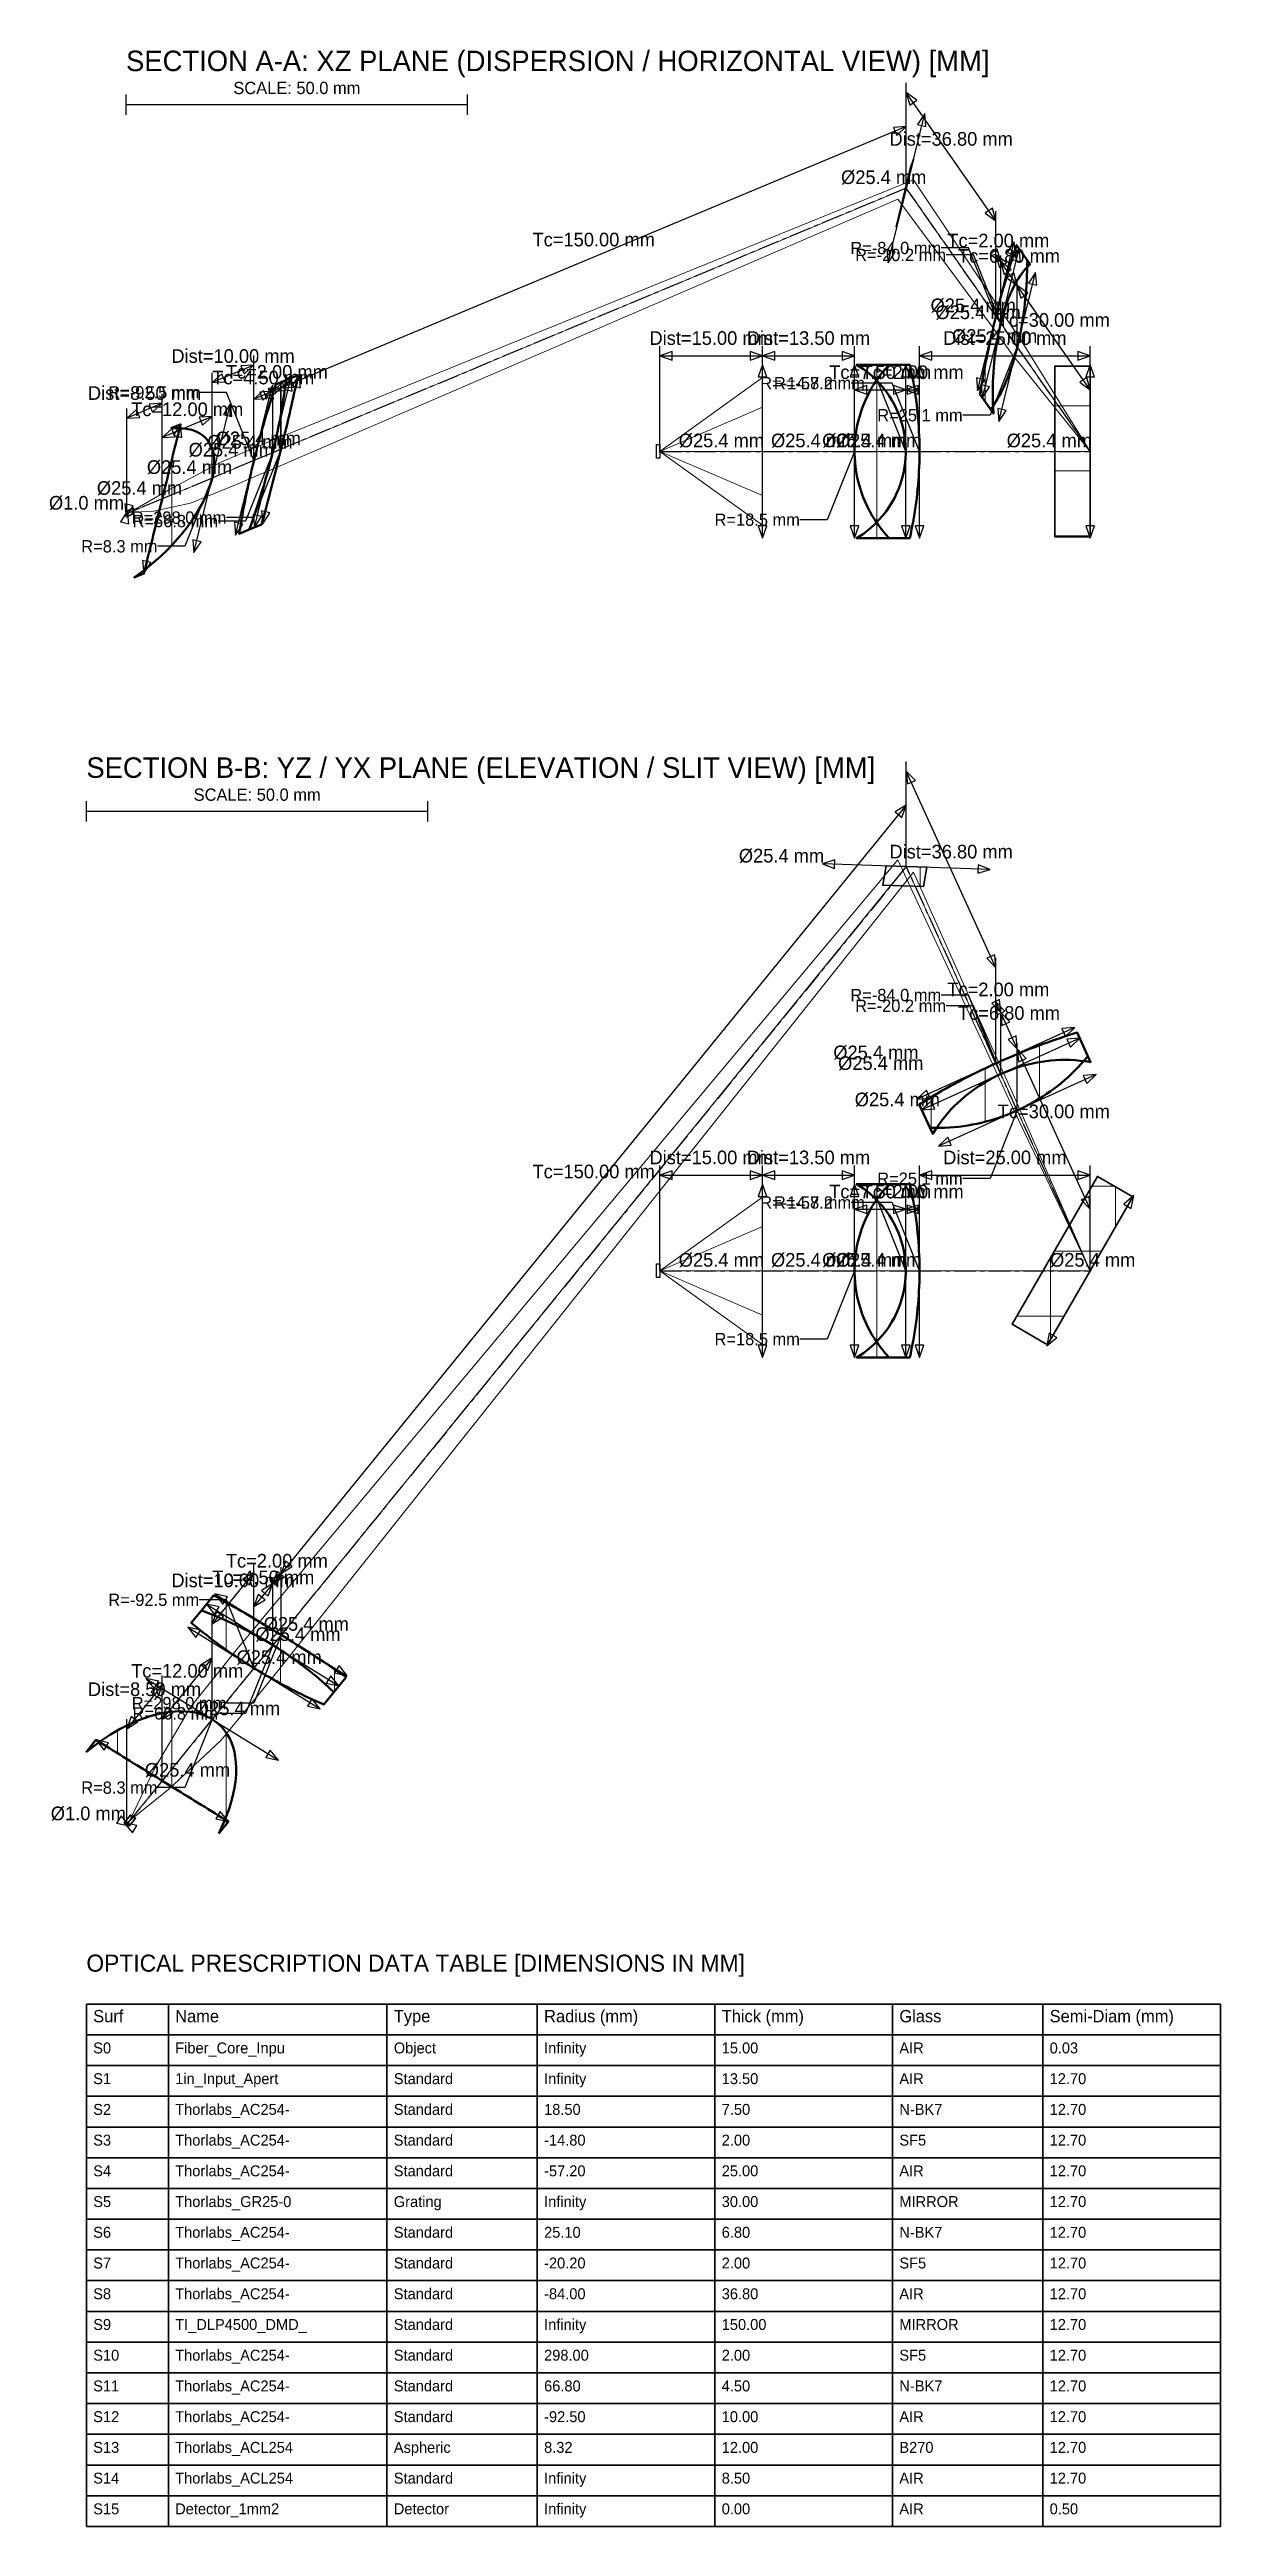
# Model space of a CAD drawing. Header units: metres. Extents: x -89 to 82, y -244 to 119.
import ezdxf
from ezdxf.enums import TextEntityAlignment as Align

# ---------------------------------------------------------------- set-up
doc = ezdxf.new("R2010")
doc.units = ezdxf.units.M
doc.linetypes.add('CENTER', pattern=[5.08, 3.175, -0.635, 0.635, -0.635])
for name, color, linetype, lineweight in [('ANNOTATIONS', 3, 'CONTINUOUS', 25), ('DIMENSIONS_LINEAR', 4, 'CONTINUOUS', 25), ('DIMENSIONS_RADIAL', 6, 'CONTINUOUS', 25), ('OPTICAL_AXIS', 1, 'CENTER', 25), ('OPTICS_COMPONENTS', 2, 'CONTINUOUS', 35), ('OPTICS_HATCH', 8, 'CONTINUOUS', 13), ('OPTICS_LENSES', 7, 'CONTINUOUS', 50), ('RAYS_785NM', 1, 'CONTINUOUS', 18), ('RAYS_850NM', 3, 'CONTINUOUS', 18), ('RAYS_900NM', 5, 'CONTINUOUS', 18), ('TITLE_BLOCK', 7, 'CONTINUOUS', 35)]:
    doc.layers.add(name, color=color, linetype=linetype, lineweight=lineweight)
doc.styles.add('OpenSansCondensed-Light', font='OpenSansCondensed-Light.ttf')
doc.dimstyles.new('EZDXF', dxfattribs={"dimtxt": 0.25, "dimasz": 0.175, "dimexe": 0.375, "dimexo": 0.125, "dimgap": 0.1, "dimtad": 1, "dimlfac": 100, "dimzin": 12, "dimdsep": 46, "dimtxsty": 'OpenSansCondensed-Light', "dimblk": 'ARCHTICK', "dimcen": 2.5, "dimazin": 3, "dimtfac": 0.5, "dimtmove": 2, "dimatfit": 3})

msp = doc.modelspace()

# ---------------------------------------------------------------- texts
at = {"layer": 'ANNOTATIONS'}
for s, p in [('SECTION A-A: XZ PLANE (DISPERSION / HORIZONTAL VIEW) [MM]', (-78.14, 114.79)), ('SECTION B-B: YZ / YX PLANE (ELEVATION / SLIT VIEW) [MM]', (-83.95, 11.29))]:
    msp.add_text(s, height=3, dxfattribs=at).set_placement(p, align=Align.BOTTOM_LEFT)
for p in [(-53.14, 111.79), (-58.95, 8.29)]:
    msp.add_text('SCALE: 50.0 mm', height=1.8, dxfattribs=at).set_placement(p, align=Align.BOTTOM_CENTER)
at = {"layer": 'DIMENSIONS_LINEAR'}
for s, p in [('Dist=36.80 mm', (42.63, 104.17)), ('%%c25.4 mm', (32.76, 98.56)), ('Tc=150.00 mm', (-9.69, 89.43)), ('Tc=2.00 mm', (49.54, 89.28)), ('Tc=6.80 mm', (51.1, 87.03)), ('%%c25.4 mm', (45.86, 79.79)), ('%%c25.4 mm', (46.58, 78.77)), ('Tc=30.00 mm', (57.66, 77.65)), ('Dist=15.00 mm', (7.5, 75)), ('Dist=13.50 mm', (21.75, 75)), ('Dist=25.00 mm', (50.5, 75)), ('%%c25.4 mm', (49, 75.3)), ('Dist=10.00 mm', (-62.48, 72.37)), ('Tc=2.00 mm', (-56.07, 70.05)), ('Tc=7.50 mm', (32.25, 70)), ('Tc=2.00 mm', (37, 70)), ('Dist=8.50 mm', (-75.44, 66.95)), ('Tc=4.50 mm', (-58.05, 69.22)), ('Tc=12.00 mm', (-69.19, 64.57)), ('%%c25.4 mm', (-60, 59.8)), ('%%c25.4 mm', (-58.78, 60.31)), ('%%c25.4 mm', (9, 60)), ('%%c25.4 mm', (22.5, 60)), ('%%c25.4 mm', (30, 60)), ('%%c25.4 mm', (32, 60)), ('%%c25.4 mm', (57, 60)), ('%%c25.4 mm', (-68.85, 56.1)), ('%%c25.4 mm', (-62.74, 58.65)), ('%%c25.4 mm', (-76.17, 53.04)), ('%%c1.0 mm', (-83.93, 50.87)), ('%%c25.4 mm', (17.8, -0.81)), ('Dist=36.80 mm', (42.63, -0.21)), ('Tc=2.00 mm', (49.54, -20.4)), ('Tc=6.80 mm', (51.1, -23.85)), ('%%c25.4 mm', (31.62, -29.62)), ('%%c25.4 mm', (32.33, -31.19)), ('%%c25.4 mm', (34.76, -36.51)), ('Tc=30.00 mm', (57.66, -38.26)), ('Dist=15.00 mm', (7.5, -45)), ('Dist=13.50 mm', (21.75, -45)), ('Dist=25.00 mm', (50.5, -45)), ('Tc=150.00 mm', (-9.69, -47.06)), ('Tc=7.50 mm', (32.25, -50)), ('Tc=2.00 mm', (37, -50)), ('%%c25.4 mm', (9, -60)), ('%%c25.4 mm', (22.5, -60)), ('%%c25.4 mm', (30, -60)), ('%%c25.4 mm', (32, -60)), ('%%c25.4 mm', (63.35, -60)), ('Tc=2.00 mm', (-56.07, -104.07)), ('Dist=10.00 mm', (-62.48, -106.94)), ('Tc=4.50 mm', (-58.05, -106.5)), ('%%c25.4 mm', (-52.98, -114.82)), ('%%c25.4 mm', (-51.76, -113.32)), ('%%c25.4 mm', (-55.73, -118.19)), ('Tc=12.00 mm', (-69.19, -120.19)), ('Dist=8.50 mm', (-75.44, -122.88)), ('%%c25.4 mm', (-61.83, -125.69)), ('%%c25.4 mm', (-69.15, -134.69)), ('%%c1.0 mm', (-83.66, -141.07))]:
    msp.add_text(s, height=2, dxfattribs=at).set_placement(p, align=Align.BOTTOM_CENTER)
at = {"layer": 'DIMENSIONS_RADIAL'}
for s, p in [('R=-84.0 mm', (41.18, 89.79)), ('R=-20.2 mm', (41.89, 88.77)), ('R=-92.5 mm', (-67.43, 68.65)), ('R=-14.8 mm', (28, 70)), ('R=-57.2 mm', (30, 70)), ('R=25.1 mm', (44.32, 65.3)), ('R=298.0 mm', (-63.46, 50.31)), ('R=18.5 mm', (20.5, 50)), ('R=66.8 mm', (-64.68, 49.8)), ('R=8.3 mm', (-73.53, 46.1)), ('R=-84.0 mm', (41.18, -19.62)), ('R=-20.2 mm', (41.89, -21.19)), ('R=25.1 mm', (44.32, -46.51)), ('R=-14.8 mm', (28, -50)), ('R=-57.2 mm', (30, -50)), ('R=18.5 mm', (20.5, -70)), ('R=-92.5 mm', (-67.43, -108.19)), ('R=298.0 mm', (-63.46, -123.32)), ('R=66.8 mm', (-64.68, -124.82)), ('R=8.3 mm', (-73.53, -135.69))]:
    msp.add_text(s, height=1.8, dxfattribs=at).set_placement(p, align=Align.MIDDLE_RIGHT)
at = {"layer": 'TITLE_BLOCK'}
for s, height, p in [('OPTICAL PRESCRIPTION DATA TABLE [DIMENSIONS IN MM]', 2.5, (-83.95, -163.4)), ('Surf', 1.8, (-82.95, -170.6)), ('Name', 1.8, (-70.95, -170.6)), ('Type', 1.8, (-38.95, -170.6)), ('Radius (mm)', 1.8, (-16.95, -170.6)), ('Thick (mm)', 1.8, (9.05, -170.6)), ('Glass', 1.8, (35.05, -170.6)), ('Semi-Diam (mm)', 1.8, (57.05, -170.6)), ('S0', 1.6, (-82.95, -175.1)), ('Fiber_Core_Inpu', 1.6, (-70.95, -175.1)), ('Object', 1.6, (-38.95, -175.1)), ('Infinity', 1.6, (-16.95, -175.1)), ('15.00', 1.6, (9.05, -175.1)), ('AIR', 1.6, (35.05, -175.1)), ('0.03', 1.6, (57.05, -175.1)), ('S1', 1.6, (-82.95, -179.6)), ('1in_Input_Apert', 1.6, (-70.95, -179.6)), ('Standard', 1.6, (-38.95, -179.6)), ('Infinity', 1.6, (-16.95, -179.6)), ('13.50', 1.6, (9.05, -179.6)), ('AIR', 1.6, (35.05, -179.6)), ('12.70', 1.6, (57.05, -179.6)), ('S2', 1.6, (-82.95, -184.1)), ('Thorlabs_AC254-', 1.6, (-70.95, -184.1)), ('Standard', 1.6, (-38.95, -184.1)), ('18.50', 1.6, (-16.95, -184.1)), ('7.50', 1.6, (9.05, -184.1)), ('N-BK7', 1.6, (35.05, -184.1)), ('12.70', 1.6, (57.05, -184.1)), ('S3', 1.6, (-82.95, -188.6)), ('Thorlabs_AC254-', 1.6, (-70.95, -188.6)), ('Standard', 1.6, (-38.95, -188.6)), ('-14.80', 1.6, (-16.95, -188.6)), ('2.00', 1.6, (9.05, -188.6)), ('SF5', 1.6, (35.05, -188.6)), ('12.70', 1.6, (57.05, -188.6)), ('S4', 1.6, (-82.95, -193.1)), ('Thorlabs_AC254-', 1.6, (-70.95, -193.1)), ('Standard', 1.6, (-38.95, -193.1)), ('-57.20', 1.6, (-16.95, -193.1)), ('25.00', 1.6, (9.05, -193.1)), ('AIR', 1.6, (35.05, -193.1)), ('12.70', 1.6, (57.05, -193.1)), ('S5', 1.6, (-82.95, -197.6)), ('Thorlabs_GR25-0', 1.6, (-70.95, -197.6)), ('Grating', 1.6, (-38.95, -197.6)), ('Infinity', 1.6, (-16.95, -197.6)), ('30.00', 1.6, (9.05, -197.6)), ('MIRROR', 1.6, (35.05, -197.6)), ('12.70', 1.6, (57.05, -197.6)), ('S6', 1.6, (-82.95, -202.1)), ('Thorlabs_AC254-', 1.6, (-70.95, -202.1)), ('Standard', 1.6, (-38.95, -202.1)), ('25.10', 1.6, (-16.95, -202.1)), ('6.80', 1.6, (9.05, -202.1)), ('N-BK7', 1.6, (35.05, -202.1)), ('12.70', 1.6, (57.05, -202.1)), ('S7', 1.6, (-82.95, -206.6)), ('Thorlabs_AC254-', 1.6, (-70.95, -206.6)), ('Standard', 1.6, (-38.95, -206.6)), ('-20.20', 1.6, (-16.95, -206.6)), ('2.00', 1.6, (9.05, -206.6)), ('SF5', 1.6, (35.05, -206.6)), ('12.70', 1.6, (57.05, -206.6)), ('S8', 1.6, (-82.95, -211.1)), ('Thorlabs_AC254-', 1.6, (-70.95, -211.1)), ('Standard', 1.6, (-38.95, -211.1)), ('-84.00', 1.6, (-16.95, -211.1)), ('36.80', 1.6, (9.05, -211.1)), ('AIR', 1.6, (35.05, -211.1)), ('12.70', 1.6, (57.05, -211.1)), ('S9', 1.6, (-82.95, -215.6)), ('TI_DLP4500_DMD_', 1.6, (-70.95, -215.6)), ('Standard', 1.6, (-38.95, -215.6)), ('Infinity', 1.6, (-16.95, -215.6)), ('150.00', 1.6, (9.05, -215.6)), ('MIRROR', 1.6, (35.05, -215.6)), ('12.70', 1.6, (57.05, -215.6)), ('S10', 1.6, (-82.95, -220.1)), ('Thorlabs_AC254-', 1.6, (-70.95, -220.1)), ('Standard', 1.6, (-38.95, -220.1)), ('298.00', 1.6, (-16.95, -220.1)), ('2.00', 1.6, (9.05, -220.1)), ('SF5', 1.6, (35.05, -220.1)), ('12.70', 1.6, (57.05, -220.1)), ('S11', 1.6, (-82.95, -224.6)), ('Thorlabs_AC254-', 1.6, (-70.95, -224.6)), ('Standard', 1.6, (-38.95, -224.6)), ('66.80', 1.6, (-16.95, -224.6)), ('4.50', 1.6, (9.05, -224.6)), ('N-BK7', 1.6, (35.05, -224.6)), ('12.70', 1.6, (57.05, -224.6)), ('S12', 1.6, (-82.95, -229.1)), ('Thorlabs_AC254-', 1.6, (-70.95, -229.1)), ('Standard', 1.6, (-38.95, -229.1)), ('-92.50', 1.6, (-16.95, -229.1)), ('10.00', 1.6, (9.05, -229.1)), ('AIR', 1.6, (35.05, -229.1)), ('12.70', 1.6, (57.05, -229.1)), ('S13', 1.6, (-82.95, -233.6)), ('Thorlabs_ACL254', 1.6, (-70.95, -233.6)), ('Aspheric', 1.6, (-38.95, -233.6)), ('8.32', 1.6, (-16.95, -233.6)), ('12.00', 1.6, (9.05, -233.6)), ('B270', 1.6, (35.05, -233.6)), ('12.70', 1.6, (57.05, -233.6)), ('S14', 1.6, (-82.95, -238.1)), ('Thorlabs_ACL254', 1.6, (-70.95, -238.1)), ('Standard', 1.6, (-38.95, -238.1)), ('Infinity', 1.6, (-16.95, -238.1)), ('8.50', 1.6, (9.05, -238.1)), ('AIR', 1.6, (35.05, -238.1)), ('12.70', 1.6, (57.05, -238.1)), ('S15', 1.6, (-82.95, -242.6)), ('Detector_1mm2', 1.6, (-70.95, -242.6)), ('Detector', 1.6, (-38.95, -242.6)), ('Infinity', 1.6, (-16.95, -242.6)), ('0.00', 1.6, (9.05, -242.6)), ('AIR', 1.6, (35.05, -242.6)), ('0.50', 1.6, (57.05, -242.6))]:
    msp.add_text(s, height=height, dxfattribs=at).set_placement(p, align=Align.BOTTOM_LEFT)

# ---------------------------------------------------------------- blocks, each defined once
blk = doc.blocks.new('_ARCHTICK')
at = {"color": 0, "linetype": 'BYBLOCK', "const_width": 0.15}
blk.add_lwpolyline([(-0.5, -0.5), (0.5, 0.5)], dxfattribs=at)

# ---------------------------------------------------------------- hatches: boundary and pattern name
at = {"layer": 'OPTICS_HATCH'}
h = msp.add_hatch(dxfattribs=at)
h.set_pattern_fill('ANSI37', scale=3, angle=45)
h.paths.add_polyline_path([(37.12, 102.79), (35.03, 94.32), (34.56, 92.9), (36.65, 101.38)])
h = msp.add_hatch(dxfattribs=at)
h.set_pattern_fill('ANSI31', scale=2.5, angle=45)
h.paths.add_polyline_path([(54.18, 87.4), (53.86, 87.1), (53.55, 86.78), (53.27, 86.43), (52.99, 86.07), (52.72, 85.7), (52.47, 85.3), (52.22, 84.9), (51.99, 84.48), (51.76, 84.04), (51.55, 83.59), (51.34, 83.14), (51.14, 82.66), (50.95, 82.18), (50.76, 81.69), (50.59, 81.18), (50.42, 80.66), (50.26, 80.14), (50.11, 79.6), (49.96, 79.05), (49.83, 78.49), (49.7, 77.92), (49.57, 77.33), (49.46, 76.74), (49.35, 76.14), (49.25, 75.52), (49.16, 74.9), (49.08, 74.26), (49, 73.61), (48.93, 72.95), (48.87, 72.28), (48.82, 71.59), (48.78, 70.89), (48.75, 70.18), (48.73, 69.45), (48.72, 68.71), (48.73, 67.95), (48.74, 67.17), (48.77, 66.37), (48.81, 65.55), (46.84, 68.37), (46.84, 68.37), (46.95, 68.98), (47.05, 69.59), (47.16, 70.19), (47.27, 70.79), (47.38, 71.39), (47.49, 71.99), (47.6, 72.58), (47.72, 73.17), (47.84, 73.76), (47.96, 74.35), (48.08, 74.93), (48.2, 75.51), (48.33, 76.09), (48.45, 76.67), (48.58, 77.24), (48.71, 77.81), (48.84, 78.38), (48.98, 78.94), (49.11, 79.51), (49.25, 80.07), (49.39, 80.63), (49.53, 81.18), (49.67, 81.73), (49.82, 82.28), (49.96, 82.83), (50.11, 83.37), (50.26, 83.92), (50.42, 84.46), (50.57, 84.99), (50.72, 85.53), (50.88, 86.06), (51.04, 86.59), (51.2, 87.12), (51.36, 87.64), (51.53, 88.16), (51.7, 88.68), (51.86, 89.2), (52.03, 89.71), (52.21, 90.22), (54.18, 87.4)])
h = msp.add_hatch(dxfattribs=at)
h.set_pattern_fill('ANSI31', scale=2.5, angle=45)
h.paths.add_polyline_path([(53.77, 87.98), (53.76, 87.24), (53.75, 86.5), (53.72, 85.78), (53.69, 85.06), (53.65, 84.36), (53.61, 83.67), (53.55, 82.99), (53.49, 82.33), (53.42, 81.67), (53.35, 81.02), (53.26, 80.38), (53.18, 79.75), (53.08, 79.12), (52.98, 78.51), (52.87, 77.91), (52.76, 77.31), (52.64, 76.73), (52.51, 76.15), (52.38, 75.58), (52.25, 75.02), (52.1, 74.47), (51.95, 73.93), (51.8, 73.39), (51.64, 72.87), (51.47, 72.35), (51.29, 71.84), (51.11, 71.34), (50.93, 70.85), (50.73, 70.37), (50.53, 69.9), (50.33, 69.44), (50.11, 68.99), (49.89, 68.55), (49.66, 68.12), (49.43, 67.7), (49.19, 67.29), (48.93, 66.89), (48.67, 66.51), (48.4, 66.14), (48.81, 65.55), (48.81, 65.55), (48.77, 66.37), (48.74, 67.17), (48.73, 67.95), (48.72, 68.71), (48.73, 69.45), (48.75, 70.18), (48.78, 70.89), (48.82, 71.59), (48.87, 72.28), (48.93, 72.95), (49, 73.61), (49.08, 74.26), (49.16, 74.9), (49.25, 75.52), (49.35, 76.14), (49.46, 76.74), (49.57, 77.33), (49.7, 77.92), (49.83, 78.49), (49.96, 79.05), (50.11, 79.6), (50.26, 80.14), (50.42, 80.66), (50.59, 81.18), (50.76, 81.69), (50.95, 82.18), (51.14, 82.66), (51.34, 83.14), (51.55, 83.59), (51.76, 84.04), (51.99, 84.48), (52.22, 84.9), (52.47, 85.3), (52.72, 85.7), (52.99, 86.07), (53.27, 86.43), (53.55, 86.78), (53.86, 87.1), (54.18, 87.4), (53.77, 87.98)])
h = msp.add_hatch(dxfattribs=at)
h.set_pattern_fill('ANSI31', scale=2.5, angle=45)
h.paths.add_polyline_path([(33.55, 72.7), (32.96, 72.05), (32.43, 71.4), (31.94, 70.75), (31.5, 70.09), (31.09, 69.44), (30.72, 68.79), (30.39, 68.14), (30.08, 67.49), (29.81, 66.84), (29.57, 66.19), (29.35, 65.54), (29.16, 64.88), (28.99, 64.23), (28.85, 63.58), (28.73, 62.93), (28.64, 62.28), (28.57, 61.63), (28.53, 60.98), (28.5, 60.33), (28.5, 59.67), (28.53, 59.02), (28.57, 58.37), (28.64, 57.72), (28.73, 57.07), (28.85, 56.42), (28.99, 55.77), (29.16, 55.12), (29.35, 54.46), (29.57, 53.81), (29.81, 53.16), (30.08, 52.51), (30.39, 51.86), (30.72, 51.21), (31.09, 50.56), (31.5, 49.91), (31.94, 49.25), (32.43, 48.6), (32.96, 47.95), (33.55, 47.3), (28.8, 47.3), (28.8, 47.3), (29.79, 47.95), (30.64, 48.6), (31.38, 49.25), (32.02, 49.91), (32.6, 50.56), (33.11, 51.21), (33.56, 51.86), (33.96, 52.51), (34.33, 53.16), (34.64, 53.81), (34.93, 54.46), (35.17, 55.12), (35.38, 55.77), (35.56, 56.42), (35.71, 57.07), (35.82, 57.72), (35.91, 58.37), (35.97, 59.02), (36, 59.67), (36, 60.33), (35.97, 60.98), (35.91, 61.63), (35.82, 62.28), (35.71, 62.93), (35.56, 63.58), (35.38, 64.23), (35.17, 64.88), (34.93, 65.54), (34.64, 66.19), (34.33, 66.84), (33.96, 67.49), (33.56, 68.14), (33.11, 68.79), (32.6, 69.44), (32.02, 70.09), (31.38, 70.75), (30.64, 71.4), (29.79, 72.05), (28.8, 72.7), (33.55, 72.7)])
h = msp.add_hatch(dxfattribs=at)
h.set_pattern_fill('ANSI31', scale=2.5, angle=45)
h.paths.add_polyline_path([(28.8, 72.7), (29.79, 72.05), (30.64, 71.4), (31.38, 70.75), (32.02, 70.09), (32.6, 69.44), (33.11, 68.79), (33.56, 68.14), (33.96, 67.49), (34.33, 66.84), (34.64, 66.19), (34.93, 65.54), (35.17, 64.88), (35.38, 64.23), (35.56, 63.58), (35.71, 62.93), (35.82, 62.28), (35.91, 61.63), (35.97, 60.98), (36, 60.33), (36, 59.67), (35.97, 59.02), (35.91, 58.37), (35.82, 57.72), (35.71, 57.07), (35.56, 56.42), (35.38, 55.77), (35.17, 55.12), (34.93, 54.46), (34.64, 53.81), (34.33, 53.16), (33.96, 52.51), (33.56, 51.86), (33.11, 51.21), (32.6, 50.56), (32.02, 49.91), (31.38, 49.25), (30.64, 48.6), (29.79, 47.95), (28.8, 47.3), (36.57, 47.3), (36.57, 47.3), (36.72, 47.95), (36.85, 48.6), (36.98, 49.25), (37.1, 49.91), (37.22, 50.56), (37.32, 51.21), (37.42, 51.86), (37.51, 52.51), (37.59, 53.16), (37.66, 53.81), (37.73, 54.46), (37.79, 55.12), (37.84, 55.77), (37.89, 56.42), (37.92, 57.07), (37.95, 57.72), (37.98, 58.37), (37.99, 59.02), (38, 59.67), (38, 60.33), (37.99, 60.98), (37.98, 61.63), (37.95, 62.28), (37.92, 62.93), (37.89, 63.58), (37.84, 64.23), (37.79, 64.88), (37.73, 65.54), (37.66, 66.19), (37.59, 66.84), (37.51, 67.49), (37.42, 68.14), (37.32, 68.79), (37.22, 69.44), (37.1, 70.09), (36.98, 70.75), (36.85, 71.4), (36.72, 72.05), (36.57, 72.7), (28.8, 72.7)])
h = msp.add_hatch(dxfattribs=at)
h.set_pattern_fill('ANSI31', scale=2.5, angle=45)
h.paths.add_polyline_path([(-54.74, 70.41), (-54.8, 69.88), (-54.87, 69.35), (-54.94, 68.82), (-55.02, 68.28), (-55.09, 67.75), (-55.18, 67.21), (-55.26, 66.67), (-55.36, 66.13), (-55.45, 65.59), (-55.55, 65.04), (-55.65, 64.5), (-55.76, 63.95), (-55.87, 63.4), (-55.98, 62.85), (-56.1, 62.3), (-56.22, 61.75), (-56.35, 61.19), (-56.48, 60.63), (-56.61, 60.08), (-56.75, 59.52), (-56.89, 58.95), (-57.04, 58.39), (-57.18, 57.83), (-57.34, 57.26), (-57.49, 56.69), (-57.66, 56.12), (-57.82, 55.55), (-57.99, 54.98), (-58.16, 54.4), (-58.34, 53.82), (-58.52, 53.25), (-58.7, 52.67), (-58.89, 52.08), (-59.08, 51.5), (-59.28, 50.92), (-59.48, 50.33), (-59.68, 49.74), (-59.89, 49.15), (-60.1, 48.56), (-61.57, 47.95), (-61.57, 47.95), (-61.49, 48.49), (-61.4, 49.02), (-61.31, 49.56), (-61.22, 50.11), (-61.12, 50.65), (-61.03, 51.19), (-60.93, 51.74), (-60.82, 52.28), (-60.72, 52.83), (-60.61, 53.38), (-60.49, 53.93), (-60.38, 54.48), (-60.26, 55.03), (-60.14, 55.59), (-60.02, 56.14), (-59.89, 56.69), (-59.76, 57.25), (-59.63, 57.81), (-59.49, 58.37), (-59.36, 58.93), (-59.22, 59.49), (-59.07, 60.05), (-58.93, 60.62), (-58.78, 61.18), (-58.63, 61.75), (-58.47, 62.31), (-58.32, 62.88), (-58.16, 63.45), (-57.99, 64.02), (-57.83, 64.6), (-57.66, 65.17), (-57.49, 65.74), (-57.31, 66.32), (-57.14, 66.89), (-56.96, 67.47), (-56.77, 68.05), (-56.59, 68.63), (-56.4, 69.21), (-56.21, 69.8), (-54.74, 70.41)])
h = msp.add_hatch(dxfattribs=at)
h.set_pattern_fill('ANSI31', scale=2.5, angle=45)
h.paths.add_polyline_path([(-52.94, 71.16), (-53.06, 70.61), (-53.19, 70.05), (-53.31, 69.5), (-53.43, 68.95), (-53.56, 68.39), (-53.68, 67.84), (-53.81, 67.28), (-53.93, 66.72), (-54.06, 66.17), (-54.19, 65.61), (-54.32, 65.05), (-54.45, 64.5), (-54.58, 63.94), (-54.72, 63.38), (-54.85, 62.82), (-54.98, 62.26), (-55.12, 61.71), (-55.25, 61.15), (-55.39, 60.59), (-55.53, 60.03), (-55.67, 59.47), (-55.81, 58.9), (-55.95, 58.34), (-56.09, 57.78), (-56.23, 57.22), (-56.37, 56.66), (-56.52, 56.09), (-56.66, 55.53), (-56.8, 54.97), (-56.95, 54.4), (-57.1, 53.84), (-57.25, 53.27), (-57.39, 52.71), (-57.54, 52.14), (-57.7, 51.58), (-57.85, 51.01), (-58, 50.45), (-58.15, 49.88), (-58.31, 49.31), (-60.1, 48.56), (-60.1, 48.56), (-59.89, 49.15), (-59.68, 49.74), (-59.48, 50.33), (-59.28, 50.92), (-59.08, 51.5), (-58.89, 52.08), (-58.7, 52.67), (-58.52, 53.25), (-58.34, 53.82), (-58.16, 54.4), (-57.99, 54.98), (-57.82, 55.55), (-57.66, 56.12), (-57.49, 56.69), (-57.34, 57.26), (-57.18, 57.83), (-57.04, 58.39), (-56.89, 58.95), (-56.75, 59.52), (-56.61, 60.08), (-56.48, 60.63), (-56.35, 61.19), (-56.22, 61.75), (-56.1, 62.3), (-55.98, 62.85), (-55.87, 63.4), (-55.76, 63.95), (-55.65, 64.5), (-55.55, 65.04), (-55.45, 65.59), (-55.36, 66.13), (-55.26, 66.67), (-55.18, 67.21), (-55.09, 67.75), (-55.02, 68.28), (-54.94, 68.82), (-54.87, 69.35), (-54.8, 69.88), (-54.74, 70.41), (-52.94, 71.16)])
h = msp.add_hatch(dxfattribs=at)
h.set_pattern_fill('ANSI37', scale=3, angle=45)
h.paths.add_polyline_path([(63, 72.5), (63, 47.5), (57.8, 47.5), (57.8, 72.5)])
h = msp.add_hatch(dxfattribs=at)
h.set_pattern_fill('ANSI31', scale=2.5, angle=45)
h.paths.add_polyline_path([(-71.57, 63.38), (-70.27, 63.42), (-69.3, 63.32), (-68.52, 63.14), (-67.88, 62.91), (-67.34, 62.63), (-66.89, 62.32), (-66.51, 61.97), (-66.19, 61.6), (-65.93, 61.21), (-65.71, 60.8), (-65.53, 60.37), (-65.4, 59.92), (-65.31, 59.46), (-65.25, 58.98), (-65.23, 58.49), (-65.24, 57.98), (-65.28, 57.46), (-65.36, 56.92), (-65.46, 56.38), (-65.6, 55.82), (-65.77, 55.24), (-65.97, 54.66), (-66.2, 54.06), (-66.47, 53.44), (-66.76, 52.82), (-67.1, 52.18), (-67.47, 51.52), (-67.87, 50.85), (-68.32, 50.16), (-68.81, 49.45), (-69.35, 48.72), (-69.95, 47.97), (-70.61, 47.19), (-71.33, 46.38), (-72.14, 45.54), (-73.06, 44.66), (-74.11, 43.71), (-75.36, 42.69), (-76.94, 41.53), (-75.53, 42.11), (-75.53, 42.11), (-75.39, 42.67), (-75.26, 43.23), (-75.12, 43.79), (-74.98, 44.36), (-74.84, 44.92), (-74.71, 45.48), (-74.57, 46.04), (-74.43, 46.6), (-74.29, 47.16), (-74.16, 47.72), (-74.02, 48.28), (-73.88, 48.84), (-73.74, 49.4), (-73.61, 49.96), (-73.47, 50.52), (-73.33, 51.08), (-73.19, 51.64), (-73.06, 52.2), (-72.92, 52.76), (-72.78, 53.32), (-72.64, 53.88), (-72.51, 54.44), (-72.37, 55), (-72.23, 55.56), (-72.09, 56.12), (-71.96, 56.68), (-71.82, 57.24), (-71.68, 57.8), (-71.54, 58.36), (-71.41, 58.92), (-71.27, 59.48), (-71.13, 60.04), (-70.99, 60.6), (-70.86, 61.16), (-70.72, 61.72), (-70.58, 62.28), (-70.44, 62.84), (-70.31, 63.4), (-70.17, 63.96), (-71.57, 63.38)])
h = msp.add_hatch(dxfattribs=at)
h.set_pattern_fill('ANSI37', scale=3, angle=45)
h.paths.add_polyline_path([(33.1, -0.71), (39.05, -0.91), (38.58, -3.74), (32.63, -3.54)])
h = msp.add_hatch(dxfattribs=at)
h.set_pattern_fill('ANSI31', scale=2.5, angle=45)
h.paths.add_polyline_path([(39.93, -39.96), (40.35, -39.3), (40.77, -38.66), (41.21, -38.06), (41.67, -37.48), (42.13, -36.93), (42.61, -36.4), (43.09, -35.9), (43.59, -35.41), (44.09, -34.95), (44.61, -34.51), (45.13, -34.08), (45.66, -33.68), (46.2, -33.29), (46.75, -32.92), (47.3, -32.57), (47.86, -32.23), (48.43, -31.91), (49.01, -31.61), (49.6, -31.32), (50.19, -31.05), (50.79, -30.8), (51.4, -30.56), (52.01, -30.34), (52.64, -30.14), (53.27, -29.95), (53.91, -29.78), (54.55, -29.63), (55.21, -29.5), (55.87, -29.38), (56.54, -29.29), (57.22, -29.21), (57.91, -29.16), (58.61, -29.12), (59.32, -29.11), (60.05, -29.12), (60.78, -29.16), (61.52, -29.23), (62.28, -29.32), (63.05, -29.44), (61.09, -25.12), (61.09, -25.12), (60.46, -25.31), (59.83, -25.51), (59.21, -25.71), (58.59, -25.92), (57.97, -26.13), (57.35, -26.34), (56.73, -26.56), (56.12, -26.78), (55.51, -27.01), (54.89, -27.24), (54.29, -27.47), (53.68, -27.71), (53.07, -27.95), (52.47, -28.2), (51.87, -28.45), (51.27, -28.7), (50.67, -28.96), (50.07, -29.22), (49.48, -29.49), (48.88, -29.76), (48.29, -30.03), (47.7, -30.31), (47.12, -30.59), (46.53, -30.87), (45.95, -31.16), (45.37, -31.46), (44.79, -31.75), (44.21, -32.06), (43.63, -32.36), (43.06, -32.67), (42.48, -32.98), (41.91, -33.3), (41.34, -33.62), (40.77, -33.95), (40.21, -34.28), (39.65, -34.61), (39.08, -34.95), (38.52, -35.29), (37.96, -35.63), (39.93, -39.96)])
h = msp.add_hatch(dxfattribs=at)
h.set_pattern_fill('ANSI31', scale=2.5, angle=45)
h.paths.add_polyline_path([(39.53, -39.07), (40.25, -39.09), (40.97, -39.09), (41.67, -39.07), (42.37, -39.03), (43.06, -38.98), (43.75, -38.91), (44.42, -38.82), (45.09, -38.72), (45.75, -38.6), (46.41, -38.47), (47.06, -38.32), (47.7, -38.16), (48.33, -37.98), (48.96, -37.79), (49.59, -37.59), (50.2, -37.37), (50.81, -37.14), (51.42, -36.9), (52.02, -36.64), (52.61, -36.37), (53.2, -36.09), (53.78, -35.8), (54.35, -35.49), (54.92, -35.16), (55.48, -34.83), (56.04, -34.48), (56.59, -34.11), (57.13, -33.73), (57.67, -33.34), (58.2, -32.94), (58.73, -32.51), (59.24, -32.08), (59.75, -31.63), (60.25, -31.16), (60.75, -30.67), (61.24, -30.17), (61.72, -29.65), (62.19, -29.11), (62.65, -28.55), (63.05, -29.44), (63.05, -29.44), (62.28, -29.32), (61.52, -29.23), (60.78, -29.16), (60.05, -29.12), (59.32, -29.11), (58.61, -29.12), (57.91, -29.16), (57.22, -29.21), (56.54, -29.29), (55.87, -29.38), (55.21, -29.5), (54.55, -29.63), (53.91, -29.78), (53.27, -29.95), (52.64, -30.14), (52.01, -30.34), (51.4, -30.56), (50.79, -30.8), (50.19, -31.05), (49.6, -31.32), (49.01, -31.61), (48.43, -31.91), (47.86, -32.23), (47.3, -32.57), (46.75, -32.92), (46.2, -33.29), (45.66, -33.68), (45.13, -34.08), (44.61, -34.51), (44.09, -34.95), (43.59, -35.41), (43.09, -35.9), (42.61, -36.4), (42.13, -36.93), (41.67, -37.48), (41.21, -38.06), (40.77, -38.66), (40.35, -39.3), (39.93, -39.96), (39.53, -39.07)])
h = msp.add_hatch(dxfattribs=at)
h.set_pattern_fill('ANSI37', scale=3, angle=45)
h.paths.add_polyline_path([(69.25, -49.17), (56.75, -70.83), (51.55, -67.83), (64.05, -46.17)])
h = msp.add_hatch(dxfattribs=at)
h.set_pattern_fill('ANSI31', scale=2.5, angle=45)
h.paths.add_polyline_path([(33.55, -47.3), (32.96, -47.95), (32.43, -48.6), (31.94, -49.25), (31.5, -49.91), (31.09, -50.56), (30.72, -51.21), (30.39, -51.86), (30.08, -52.51), (29.81, -53.16), (29.57, -53.81), (29.35, -54.46), (29.16, -55.12), (28.99, -55.77), (28.85, -56.42), (28.73, -57.07), (28.64, -57.72), (28.57, -58.37), (28.53, -59.02), (28.5, -59.67), (28.5, -60.33), (28.53, -60.98), (28.57, -61.63), (28.64, -62.28), (28.73, -62.93), (28.85, -63.58), (28.99, -64.23), (29.16, -64.88), (29.35, -65.54), (29.57, -66.19), (29.81, -66.84), (30.08, -67.49), (30.39, -68.14), (30.72, -68.79), (31.09, -69.44), (31.5, -70.09), (31.94, -70.75), (32.43, -71.4), (32.96, -72.05), (33.55, -72.7), (28.8, -72.7), (28.8, -72.7), (29.79, -72.05), (30.64, -71.4), (31.38, -70.75), (32.02, -70.09), (32.6, -69.44), (33.11, -68.79), (33.56, -68.14), (33.96, -67.49), (34.33, -66.84), (34.64, -66.19), (34.93, -65.54), (35.17, -64.88), (35.38, -64.23), (35.56, -63.58), (35.71, -62.93), (35.82, -62.28), (35.91, -61.63), (35.97, -60.98), (36, -60.33), (36, -59.67), (35.97, -59.02), (35.91, -58.37), (35.82, -57.72), (35.71, -57.07), (35.56, -56.42), (35.38, -55.77), (35.17, -55.12), (34.93, -54.46), (34.64, -53.81), (34.33, -53.16), (33.96, -52.51), (33.56, -51.86), (33.11, -51.21), (32.6, -50.56), (32.02, -49.91), (31.38, -49.25), (30.64, -48.6), (29.79, -47.95), (28.8, -47.3), (33.55, -47.3)])
h = msp.add_hatch(dxfattribs=at)
h.set_pattern_fill('ANSI31', scale=2.5, angle=45)
h.paths.add_polyline_path([(28.8, -47.3), (29.79, -47.95), (30.64, -48.6), (31.38, -49.25), (32.02, -49.91), (32.6, -50.56), (33.11, -51.21), (33.56, -51.86), (33.96, -52.51), (34.33, -53.16), (34.64, -53.81), (34.93, -54.46), (35.17, -55.12), (35.38, -55.77), (35.56, -56.42), (35.71, -57.07), (35.82, -57.72), (35.91, -58.37), (35.97, -59.02), (36, -59.67), (36, -60.33), (35.97, -60.98), (35.91, -61.63), (35.82, -62.28), (35.71, -62.93), (35.56, -63.58), (35.38, -64.23), (35.17, -64.88), (34.93, -65.54), (34.64, -66.19), (34.33, -66.84), (33.96, -67.49), (33.56, -68.14), (33.11, -68.79), (32.6, -69.44), (32.02, -70.09), (31.38, -70.75), (30.64, -71.4), (29.79, -72.05), (28.8, -72.7), (36.57, -72.7), (36.57, -72.7), (36.72, -72.05), (36.85, -71.4), (36.98, -70.75), (37.1, -70.09), (37.22, -69.44), (37.32, -68.79), (37.42, -68.14), (37.51, -67.49), (37.59, -66.84), (37.66, -66.19), (37.73, -65.54), (37.79, -64.88), (37.84, -64.23), (37.89, -63.58), (37.92, -62.93), (37.95, -62.28), (37.98, -61.63), (37.99, -60.98), (38, -60.33), (38, -59.67), (37.99, -59.02), (37.98, -58.37), (37.95, -57.72), (37.92, -57.07), (37.89, -56.42), (37.84, -55.77), (37.79, -55.12), (37.73, -54.46), (37.66, -53.81), (37.59, -53.16), (37.51, -52.51), (37.42, -51.86), (37.32, -51.21), (37.22, -50.56), (37.1, -49.91), (36.98, -49.25), (36.85, -48.6), (36.72, -47.95), (36.57, -47.3), (28.8, -47.3)])
h = msp.add_hatch(dxfattribs=at)
h.set_pattern_fill('ANSI31', scale=2.5, angle=45)
h.paths.add_polyline_path([(-45.93, -119.5), (-46.41, -119.18), (-46.89, -118.85), (-47.37, -118.52), (-47.86, -118.2), (-48.34, -117.88), (-48.82, -117.56), (-49.31, -117.24), (-49.8, -116.92), (-50.29, -116.6), (-50.77, -116.28), (-51.26, -115.96), (-51.75, -115.65), (-52.25, -115.33), (-52.74, -115.02), (-53.23, -114.71), (-53.72, -114.4), (-54.22, -114.09), (-54.71, -113.78), (-55.21, -113.47), (-55.71, -113.16), (-56.21, -112.86), (-56.71, -112.55), (-57.2, -112.25), (-57.71, -111.95), (-58.21, -111.65), (-58.71, -111.35), (-59.21, -111.05), (-59.72, -110.75), (-60.22, -110.45), (-60.73, -110.15), (-61.24, -109.86), (-61.74, -109.57), (-62.25, -109.27), (-62.76, -108.98), (-63.27, -108.69), (-63.78, -108.4), (-64.29, -108.11), (-64.81, -107.82), (-65.32, -107.54), (-67.12, -109.75), (-67.12, -109.75), (-66.55, -109.96), (-65.98, -110.18), (-65.42, -110.41), (-64.86, -110.64), (-64.3, -110.87), (-63.75, -111.11), (-63.2, -111.36), (-62.66, -111.61), (-62.12, -111.86), (-61.58, -112.12), (-61.05, -112.38), (-60.52, -112.65), (-59.99, -112.92), (-59.47, -113.2), (-58.96, -113.48), (-58.44, -113.77), (-57.93, -114.07), (-57.43, -114.36), (-56.93, -114.66), (-56.43, -114.97), (-55.94, -115.28), (-55.45, -115.6), (-54.96, -115.92), (-54.48, -116.25), (-54, -116.58), (-53.53, -116.91), (-53.06, -117.25), (-52.59, -117.6), (-52.13, -117.95), (-51.67, -118.3), (-51.22, -118.66), (-50.77, -119.03), (-50.32, -119.39), (-49.88, -119.77), (-49.44, -120.15), (-49.01, -120.53), (-48.57, -120.92), (-48.15, -121.31), (-47.73, -121.71), (-45.93, -119.5)])
h = msp.add_hatch(dxfattribs=at)
h.set_pattern_fill('ANSI31', scale=2.5, angle=45)
h.paths.add_polyline_path([(-47.73, -121.71), (-48.15, -121.31), (-48.57, -120.92), (-49.01, -120.53), (-49.44, -120.15), (-49.88, -119.77), (-50.32, -119.39), (-50.77, -119.03), (-51.22, -118.66), (-51.67, -118.3), (-52.13, -117.95), (-52.59, -117.6), (-53.06, -117.25), (-53.53, -116.91), (-54, -116.58), (-54.48, -116.25), (-54.96, -115.92), (-55.45, -115.6), (-55.94, -115.28), (-56.43, -114.97), (-56.93, -114.66), (-57.43, -114.36), (-57.93, -114.07), (-58.44, -113.77), (-58.96, -113.48), (-59.47, -113.2), (-59.99, -112.92), (-60.52, -112.65), (-61.05, -112.38), (-61.58, -112.12), (-62.12, -111.86), (-62.66, -111.61), (-63.2, -111.36), (-63.75, -111.11), (-64.3, -110.87), (-64.86, -110.64), (-65.42, -110.41), (-65.98, -110.18), (-66.55, -109.96), (-67.12, -109.75), (-68.59, -111.55), (-68.59, -111.55), (-68.14, -111.93), (-67.7, -112.29), (-67.25, -112.66), (-66.8, -113.02), (-66.34, -113.38), (-65.88, -113.74), (-65.42, -114.09), (-64.96, -114.44), (-64.49, -114.78), (-64.02, -115.12), (-63.55, -115.46), (-63.08, -115.79), (-62.6, -116.13), (-62.12, -116.45), (-61.64, -116.78), (-61.15, -117.1), (-60.66, -117.41), (-60.17, -117.73), (-59.67, -118.04), (-59.18, -118.35), (-58.68, -118.65), (-58.17, -118.95), (-57.67, -119.25), (-57.16, -119.54), (-56.65, -119.83), (-56.13, -120.11), (-55.62, -120.4), (-55.1, -120.68), (-54.57, -120.95), (-54.05, -121.22), (-53.52, -121.49), (-52.99, -121.76), (-52.46, -122.02), (-51.92, -122.28), (-51.38, -122.53), (-50.84, -122.78), (-50.29, -123.03), (-49.74, -123.28), (-49.19, -123.52), (-47.73, -121.71)])
h = msp.add_hatch(dxfattribs=at)
h.set_pattern_fill('ANSI31', scale=2.5, angle=45)
h.paths.add_polyline_path([(-64.56, -142.4), (-63.62, -140.33), (-63, -138.66), (-62.59, -137.22), (-62.3, -135.96), (-62.13, -134.83), (-62.04, -133.79), (-62.01, -132.85), (-62.05, -131.98), (-62.15, -131.18), (-62.29, -130.43), (-62.48, -129.75), (-62.7, -129.11), (-62.97, -128.52), (-63.27, -127.97), (-63.61, -127.47), (-63.98, -127), (-64.38, -126.58), (-64.82, -126.2), (-65.28, -125.85), (-65.78, -125.54), (-66.31, -125.28), (-66.87, -125.05), (-67.46, -124.86), (-68.08, -124.7), (-68.74, -124.59), (-69.43, -124.53), (-70.16, -124.51), (-70.93, -124.53), (-71.74, -124.61), (-72.59, -124.74), (-73.49, -124.93), (-74.45, -125.18), (-75.46, -125.51), (-76.55, -125.93), (-77.72, -126.45), (-79, -127.1), (-80.41, -127.92), (-82.02, -128.98), (-83.95, -130.44), (-82.55, -128.71), (-82.55, -128.71), (-82.05, -129.02), (-81.55, -129.33), (-81.06, -129.63), (-80.56, -129.94), (-80.06, -130.25), (-79.56, -130.55), (-79.07, -130.86), (-78.57, -131.17), (-78.07, -131.47), (-77.57, -131.78), (-77.08, -132.09), (-76.58, -132.39), (-76.08, -132.7), (-75.59, -133.01), (-75.09, -133.31), (-74.59, -133.62), (-74.09, -133.93), (-73.6, -134.23), (-73.1, -134.54), (-72.6, -134.85), (-72.1, -135.15), (-71.61, -135.46), (-71.11, -135.77), (-70.61, -136.07), (-70.12, -136.38), (-69.62, -136.69), (-69.12, -136.99), (-68.62, -137.3), (-68.13, -137.61), (-67.63, -137.92), (-67.13, -138.22), (-66.63, -138.53), (-66.14, -138.84), (-65.64, -139.14), (-65.14, -139.45), (-64.65, -139.76), (-64.15, -140.06), (-63.65, -140.37), (-63.15, -140.68), (-64.56, -142.4)])

# ---------------------------------------------------------------- linework, layer by layer
at = {"layer": 'ANNOTATIONS'}
for p, q in [((-78.14, 109.29), (-78.14, 112.29)), ((-78.14, 110.79), (-28.14, 110.79)), ((-28.14, 109.29), (-28.14, 112.29)), ((-83.95, 5.79), (-83.95, 8.79)), ((-83.95, 7.29), (-33.95, 7.29)), ((-33.95, 5.79), (-33.95, 8.79))]:
    msp.add_line(p, q, dxfattribs=at)
for points in [[(0, 61), (0, 59), (-0.5, 59), (-0.5, 61)], [(0, -59), (0, -61), (-0.5, -61), (-0.5, -59)]]:
    msp.add_lwpolyline(points, close=True, dxfattribs=at)
at = {"layer": 'DIMENSIONS_LINEAR'}
for p, q in [((36.07, 98.56), (36.07, 113.96)), ((49.18, 93.79), (36.07, 112.56)), ((33.39, 87.63), (38.76, 109.48)), ((36.07, 107.56), (-55.46, 69.31)), ((36.07, 98.56), (36.07, 108.46)), ((49.18, 79.79), (49.18, 95.19)), ((46.5, 68.86), (51.86, 90.71)), ((47.21, 67.84), (52.58, 89.69)), ((49.18, 79.79), (49.18, 89.69)), ((49.89, 87.77), (49.18, 88.79)), ((49.89, 78.77), (49.89, 88.67)), ((49.89, 78.77), (49.89, 88.67)), ((52.32, 84.3), (49.89, 87.77)), ((49.63, 64.38), (55, 86.22)), ((52.32, 75.3), (52.32, 85.2)), ((52.32, 75.3), (52.32, 85.2)), ((63, 69), (52.32, 84.3)), ((-59.43, 72.65), (-65.53, 70.1)), ((-59.43, 58.65), (-59.43, 74.05)), ((0, 60), (0, 75.4)), ((0, 74), (15, 74)), ((15, 60), (15, 75.4)), ((15, 60), (15, 75.4)), ((15, 74), (28.5, 74)), ((15, 47.3), (15, 72.7)), ((28.5, 60), (28.5, 75.4)), ((28.5, 47.3), (28.5, 72.7)), ((36, 47.3), (36, 72.7)), ((38, 60), (38, 75.4)), ((38, 74), (63, 74)), ((38, 47.3), (38, 72.7)), ((63, 60), (63, 75.4)), ((63, 47.3), (63, 72.7)), ((-65.53, 56.1), (-65.53, 71.5)), ((-62.11, 47.72), (-56.74, 69.57)), ((-59.36, 48.87), (-54, 70.72)), ((-58.14, 49.38), (-52.78, 71.23)), ((-56.68, 59.8), (-56.68, 69.7)), ((-56.68, 59.8), (-56.68, 69.7)), ((-55.46, 69.31), (-56.68, 68.8)), ((-55.46, 60.31), (-55.46, 70.21)), ((-55.46, 60.31), (-55.46, 70.21)), ((28.5, 60), (28.5, 69.9)), ((28.5, 69), (36, 69)), ((36, 60), (36, 69.9)), ((36, 60), (36, 69.9)), ((36, 69), (38, 69)), ((38, 60), (38, 69.9)), ((63, 60), (63, 69.9)), ((-72.85, 67.04), (-78.04, 64.87)), ((-78.04, 50.87), (-78.04, 66.27)), ((-72.85, 53.04), (-72.85, 68.44)), ((-68.21, 45.17), (-62.85, 67.02)), ((-65.53, 56.1), (-65.53, 66)), ((-56.68, 68.8), (-59.43, 67.65)), ((-59.43, 58.65), (-59.43, 68.55)), ((-75.53, 42.11), (-70.17, 63.96)), ((-65.53, 65.1), (-72.85, 62.04)), ((-72.85, 53.04), (-72.85, 62.94)), ((-78.14, 50.44), (-77.93, 51.3)), ((36.07, -0.81), (36.07, 14.59)), ((49.18, -15.62), (36.07, 13.19)), ((36.07, 8.19), (-55.46, -104.32)), ((36.07, -0.81), (36.07, 9.09)), ((48.35, -1.22), (23.8, -0.39)), ((49.18, -29.62), (49.18, -14.22)), ((49.18, -29.62), (49.18, -19.72)), ((49.89, -22.19), (49.18, -20.62)), ((49.89, -31.19), (49.89, -21.29)), ((49.89, -31.19), (49.89, -21.29)), ((60.74, -24.36), (37.62, -34.88)), ((52.32, -27.51), (49.89, -22.19)), ((61.45, -25.93), (38.33, -36.44)), ((52.32, -36.51), (52.32, -26.61)), ((52.32, -36.51), (52.32, -26.61)), ((63, -51), (52.32, -27.51)), ((63.88, -31.25), (40.76, -41.77)), ((0, -60), (0, -44.6)), ((0, -46), (15, -46)), ((15, -60), (15, -44.6)), ((15, -60), (15, -44.6)), ((15, -46), (28.5, -46)), ((28.5, -60), (28.5, -44.6)), ((38, -60), (38, -44.6)), ((38, -46), (63, -46)), ((63, -60), (63, -44.6)), ((15, -72.7), (15, -47.3)), ((28.5, -72.7), (28.5, -47.3)), ((28.5, -60), (28.5, -50.1)), ((36, -72.7), (36, -47.3)), ((36, -60), (36, -50.1)), ((36, -60), (36, -50.1)), ((38, -72.7), (38, -47.3)), ((38, -60), (38, -50.1)), ((56.65, -71), (69.35, -49)), ((63, -60), (63, -50.1)), ((28.5, -51), (36, -51)), ((36, -51), (38, -51)), ((-59.43, -104.19), (-65.53, -111.69)), ((-59.43, -118.19), (-59.43, -102.79)), ((-55.46, -104.32), (-56.68, -105.82)), ((-56.68, -114.82), (-56.68, -104.92)), ((-56.68, -114.82), (-56.68, -104.92)), ((-55.46, -113.32), (-55.46, -103.42)), ((-55.46, -113.32), (-55.46, -103.42)), ((-65.16, -107.33), (-45.76, -119.3)), ((-56.68, -105.82), (-59.43, -109.19)), ((-59.43, -118.19), (-59.43, -108.29)), ((-69.12, -112.21), (-49.73, -124.17)), ((-66.38, -108.83), (-46.98, -120.8)), ((-65.53, -125.69), (-65.53, -110.29)), ((-65.53, -125.69), (-65.53, -115.79)), ((-65.53, -116.69), (-72.85, -125.69)), ((-72.85, -134.69), (-72.85, -119.29)), ((-72.85, -120.69), (-78.04, -127.07)), ((-75.23, -119.71), (-55.83, -131.68)), ((-78.04, -141.07), (-78.04, -125.67)), ((-72.85, -134.69), (-72.85, -124.79)), ((-82.55, -128.71), (-63.15, -140.68)), ((-78.42, -140.83), (-77.66, -141.31))]:
    msp.add_line(p, q, dxfattribs=at)
for points in [[(36.07, 112.56), (36.59, 110.72), (37.62, 111.44)], [(38.76, 109.48), (37.72, 107.88), (38.94, 107.58)], [(36.07, 107.56), (34.17, 107.44), (34.66, 106.28)], [(49.18, 93.79), (48.67, 95.62), (47.63, 94.9)], [(51.86, 90.71), (50.82, 89.11), (52.05, 88.81)], [(33.39, 87.63), (34.43, 89.23), (33.21, 89.53)], [(49.89, 87.77), (49.38, 89.6), (48.35, 88.88)], [(49.18, 88.79), (49.7, 86.95), (50.73, 87.67)], [(49.89, 87.77), (50.41, 85.93), (51.44, 86.65)], [(52.58, 89.69), (51.53, 88.09), (52.76, 87.79)], [(52.32, 84.3), (51.8, 86.14), (50.77, 85.42)], [(52.32, 84.3), (52.83, 82.46), (53.86, 83.18)], [(55, 86.22), (53.96, 84.63), (55.18, 84.33)], [(-59.43, 72.65), (-61.33, 72.54), (-60.84, 71.37)], [(0, 74), (1.8, 73.37), (1.8, 74.63)], [(15, 74), (13.2, 74.63), (13.2, 73.37)], [(15, 72.7), (14.37, 70.9), (15.63, 70.9)], [(15, 74), (16.8, 73.37), (16.8, 74.63)], [(28.5, 74), (26.7, 74.63), (26.7, 73.37)], [(28.5, 72.7), (27.87, 70.9), (29.13, 70.9)], [(36, 72.7), (35.37, 70.9), (36.63, 70.9)], [(38, 72.7), (37.37, 70.9), (38.63, 70.9)], [(38, 74), (39.8, 73.37), (39.8, 74.63)], [(63, 74), (61.2, 74.63), (61.2, 73.37)], [(63, 72.7), (62.37, 70.9), (63.63, 70.9)], [(-65.53, 70.1), (-63.62, 70.21), (-64.11, 71.37)], [(-59.43, 67.65), (-57.52, 67.76), (-58.01, 68.92)], [(-56.74, 69.57), (-57.78, 67.97), (-56.56, 67.67)], [(-55.46, 69.31), (-57.36, 69.19), (-56.88, 68.03)], [(-56.68, 68.8), (-54.78, 68.91), (-55.26, 70.07)], [(-55.46, 69.31), (-53.56, 69.42), (-54.04, 70.58)], [(-54, 70.72), (-55.04, 69.12), (-53.82, 68.82)], [(-52.78, 71.23), (-53.82, 69.63), (-52.59, 69.33)], [(28.5, 69), (30.3, 68.37), (30.3, 69.63)], [(36, 69), (34.2, 69.63), (34.2, 68.37)], [(36, 69), (37.8, 68.37), (37.8, 69.63)], [(38, 69), (36.2, 69.63), (36.2, 68.37)], [(46.5, 68.86), (47.54, 70.46), (46.32, 70.76)], [(47.21, 67.84), (48.25, 69.44), (47.03, 69.74)], [(63, 69), (62.49, 70.84), (61.45, 70.12)], [(-78.04, 64.87), (-76.13, 64.98), (-76.62, 66.15)], [(-72.85, 67.04), (-74.75, 66.93), (-74.27, 65.76)], [(-62.85, 67.02), (-63.89, 65.42), (-62.66, 65.12)], [(-56.68, 68.8), (-58.58, 68.68), (-58.1, 67.52)], [(49.63, 64.38), (50.67, 65.97), (49.45, 66.27)], [(-72.85, 62.04), (-70.95, 62.15), (-71.43, 63.31)], [(-70.17, 63.96), (-71.21, 62.36), (-69.99, 62.06)], [(-65.53, 65.1), (-67.43, 64.99), (-66.95, 63.82)], [(-77.93, 51.3), (-78.97, 49.7), (-77.75, 49.4)], [(-78.14, 50.44), (-77.1, 52.04), (-78.33, 52.34)], [(-58.14, 49.38), (-57.1, 50.98), (-58.32, 51.28)], [(-62.11, 47.72), (-61.07, 49.32), (-62.29, 49.62)], [(-59.36, 48.87), (-58.32, 50.47), (-59.54, 50.77)], [(15, 47.3), (15.63, 49.1), (14.37, 49.1)], [(28.5, 47.3), (29.13, 49.1), (27.87, 49.1)], [(36, 47.3), (36.63, 49.1), (35.37, 49.1)], [(38, 47.3), (38.63, 49.1), (37.37, 49.1)], [(63, 47.3), (63.63, 49.1), (62.37, 49.1)], [(-75.53, 42.11), (-74.49, 43.71), (-75.72, 44.01)], [(-68.21, 45.17), (-67.17, 46.77), (-68.39, 47.07)], [(36.07, 13.19), (36.25, 11.29), (37.39, 11.82)], [(36.07, 8.19), (34.45, 7.19), (35.43, 6.4)], [(23.8, -0.39), (25.58, -1.08), (25.62, 0.18)], [(48.35, -1.22), (46.57, -0.53), (46.53, -1.79)], [(49.18, -15.62), (49.01, -13.72), (47.86, -14.24)], [(49.89, -22.19), (49.72, -20.29), (48.57, -20.81)], [(49.18, -20.62), (49.35, -22.52), (50.5, -22)], [(49.89, -22.19), (50.07, -24.09), (51.21, -23.56)], [(60.74, -24.36), (58.84, -24.53), (59.36, -25.68)], [(52.32, -27.51), (52.14, -25.61), (51, -26.13)], [(52.32, -27.51), (52.49, -29.41), (53.63, -28.89)], [(61.45, -25.93), (59.55, -26.1), (60.08, -27.25)], [(63.88, -31.25), (61.98, -31.42), (62.5, -32.57)], [(37.62, -34.88), (39.52, -34.71), (39, -33.56)], [(38.33, -36.44), (40.23, -36.27), (39.71, -35.13)], [(40.76, -41.77), (42.65, -41.6), (42.13, -40.45)], [(0, -46), (1.8, -46.63), (1.8, -45.37)], [(15, -46), (13.2, -45.37), (13.2, -46.63)], [(15, -46), (16.8, -46.63), (16.8, -45.37)], [(28.5, -46), (26.7, -45.37), (26.7, -46.63)], [(38, -46), (39.8, -46.63), (39.8, -45.37)], [(63, -46), (61.2, -45.37), (61.2, -46.63)], [(15, -47.3), (14.37, -49.1), (15.63, -49.1)], [(28.5, -47.3), (27.87, -49.1), (29.13, -49.1)], [(28.5, -51), (30.3, -51.63), (30.3, -50.37)], [(36, -51), (34.2, -50.37), (34.2, -51.63)], [(36, -47.3), (35.37, -49.1), (36.63, -49.1)], [(36, -51), (37.8, -51.63), (37.8, -50.37)], [(38, -51), (36.2, -50.37), (36.2, -51.63)], [(38, -47.3), (37.37, -49.1), (38.63, -49.1)], [(63, -51), (62.83, -49.1), (61.68, -49.62)], [(69.35, -49), (67.9, -50.25), (69, -50.88)], [(15, -72.7), (15.63, -70.9), (14.37, -70.9)], [(28.5, -72.7), (29.13, -70.9), (27.87, -70.9)], [(36, -72.7), (36.63, -70.9), (35.37, -70.9)], [(38, -72.7), (38.63, -70.9), (37.37, -70.9)], [(56.65, -71), (58.1, -69.75), (57, -69.12)], [(-59.43, -104.19), (-61.05, -105.19), (-60.07, -105.99)], [(-55.46, -104.32), (-57.08, -105.32), (-56.11, -106.11)], [(-56.68, -105.82), (-55.05, -104.82), (-56.03, -104.02)], [(-55.46, -104.32), (-53.83, -103.32), (-54.81, -102.52)], [(-65.16, -107.33), (-63.96, -108.82), (-63.29, -107.74)], [(-59.43, -109.19), (-57.8, -108.19), (-58.78, -107.4)], [(-56.68, -105.82), (-58.3, -106.82), (-57.33, -107.61)], [(-69.12, -112.21), (-67.92, -113.69), (-67.26, -112.62)], [(-66.38, -108.83), (-65.18, -110.32), (-64.51, -109.24)], [(-65.53, -111.69), (-63.9, -110.69), (-64.88, -109.9)], [(-65.53, -116.69), (-67.15, -117.69), (-66.18, -118.49)], [(-46.98, -120.8), (-48.18, -119.32), (-48.84, -120.39)], [(-45.76, -119.3), (-46.96, -117.82), (-47.62, -118.89)], [(-75.23, -119.71), (-74.02, -121.19), (-73.36, -120.12)], [(-72.85, -120.69), (-74.48, -121.69), (-73.5, -122.49)], [(-49.73, -124.17), (-50.93, -122.69), (-51.59, -123.77)], [(-78.04, -127.07), (-76.41, -126.07), (-77.39, -125.28)], [(-72.85, -125.69), (-71.23, -124.7), (-72.2, -123.9)], [(-82.55, -128.71), (-81.35, -130.19), (-80.69, -129.12)], [(-55.83, -131.68), (-57.03, -130.19), (-57.69, -131.27)], [(-77.66, -141.31), (-78.86, -139.82), (-79.52, -140.9)], [(-78.42, -140.83), (-77.22, -142.32), (-76.56, -141.24)], [(-63.15, -140.68), (-64.35, -139.2), (-65.02, -140.27)]]:
    msp.add_lwpolyline(points, close=True, dxfattribs=at)
at = {"layer": 'OPTICAL_AXIS'}
for p, q in [((36.07, 98.56), (-55.46, 60.31)), ((49.18, 79.79), (36.07, 98.56)), ((49.89, 78.77), (49.18, 79.79)), ((52.32, 75.3), (49.89, 78.77)), ((63, 60), (52.32, 75.3)), ((-59.43, 58.65), (-65.53, 56.1)), ((-56.68, 59.8), (-59.43, 58.65)), ((-55.46, 60.31), (-56.68, 59.8)), ((0, 60), (15, 60)), ((15, 60), (28.5, 60)), ((28.5, 60), (36, 60)), ((36, 60), (38, 60)), ((38, 60), (63, 60)), ((-65.53, 56.1), (-72.85, 53.04)), ((-72.85, 53.04), (-78.04, 50.87)), ((36.07, -0.81), (-55.46, -113.32)), ((49.18, -29.62), (36.07, -0.81)), ((49.89, -31.19), (49.18, -29.62)), ((52.32, -36.51), (49.89, -31.19)), ((63, -60), (52.32, -36.51)), ((0, -60), (15, -60)), ((15, -60), (28.5, -60)), ((28.5, -60), (36, -60)), ((36, -60), (38, -60)), ((38, -60), (63, -60)), ((-56.68, -114.82), (-59.43, -118.19)), ((-55.46, -113.32), (-56.68, -114.82)), ((-59.43, -118.19), (-65.53, -125.69)), ((-65.53, -125.69), (-72.85, -134.69)), ((-72.85, -134.69), (-78.04, -141.07))]:
    msp.add_line(p, q, dxfattribs=at)
at = {"layer": 'OPTICS_COMPONENTS'}
for points in [[(37.12, 102.79), (35.03, 94.32), (34.56, 92.9), (36.65, 101.38)], [(63, 72.5), (63, 47.5), (57.8, 47.5), (57.8, 72.5)], [(-77.93, 51.3), (-78.14, 50.44), (-77.23, 50.82), (-77.02, 51.68)], [(33.1, -0.71), (39.05, -0.91), (38.58, -3.74), (32.63, -3.54)], [(69.25, -49.17), (56.75, -70.83), (51.55, -67.83), (64.05, -46.17)], [(-77.66, -141.31), (-78.42, -140.83), (-77.5, -139.71), (-76.74, -140.18)]]:
    msp.add_lwpolyline(points, close=True, dxfattribs=at)
at = {"layer": 'OPTICS_LENSES'}
for points in [[(54.18, 87.4), (53.86, 87.1), (53.55, 86.78), (53.27, 86.43), (52.99, 86.07), (52.72, 85.7), (52.47, 85.3), (52.22, 84.9), (51.99, 84.48), (51.76, 84.04), (51.55, 83.59), (51.34, 83.14), (51.14, 82.66), (50.95, 82.18), (50.76, 81.69), (50.59, 81.18), (50.42, 80.66), (50.26, 80.14), (50.11, 79.6), (49.96, 79.05), (49.83, 78.49), (49.7, 77.92), (49.57, 77.33), (49.46, 76.74), (49.35, 76.14), (49.25, 75.52), (49.16, 74.9), (49.08, 74.26), (49, 73.61), (48.93, 72.95), (48.87, 72.28), (48.82, 71.59), (48.78, 70.89), (48.75, 70.18), (48.73, 69.45), (48.72, 68.71), (48.73, 67.95), (48.74, 67.17), (48.77, 66.37), (48.81, 65.55), (46.84, 68.37), (46.84, 68.37), (46.95, 68.98), (47.05, 69.59), (47.16, 70.19), (47.27, 70.79), (47.38, 71.39), (47.49, 71.99), (47.6, 72.58), (47.72, 73.17), (47.84, 73.76), (47.96, 74.35), (48.08, 74.93), (48.2, 75.51), (48.33, 76.09), (48.45, 76.67), (48.58, 77.24), (48.71, 77.81), (48.84, 78.38), (48.98, 78.94), (49.11, 79.51), (49.25, 80.07), (49.39, 80.63), (49.53, 81.18), (49.67, 81.73), (49.82, 82.28), (49.96, 82.83), (50.11, 83.37), (50.26, 83.92), (50.42, 84.46), (50.57, 84.99), (50.72, 85.53), (50.88, 86.06), (51.04, 86.59), (51.2, 87.12), (51.36, 87.64), (51.53, 88.16), (51.7, 88.68), (51.86, 89.2), (52.03, 89.71), (52.21, 90.22), (54.18, 87.4)], [(53.77, 87.98), (53.76, 87.24), (53.75, 86.5), (53.72, 85.78), (53.69, 85.06), (53.65, 84.36), (53.61, 83.67), (53.55, 82.99), (53.49, 82.33), (53.42, 81.67), (53.35, 81.02), (53.26, 80.38), (53.18, 79.75), (53.08, 79.12), (52.98, 78.51), (52.87, 77.91), (52.76, 77.31), (52.64, 76.73), (52.51, 76.15), (52.38, 75.58), (52.25, 75.02), (52.1, 74.47), (51.95, 73.93), (51.8, 73.39), (51.64, 72.87), (51.47, 72.35), (51.29, 71.84), (51.11, 71.34), (50.93, 70.85), (50.73, 70.37), (50.53, 69.9), (50.33, 69.44), (50.11, 68.99), (49.89, 68.55), (49.66, 68.12), (49.43, 67.7), (49.19, 67.29), (48.93, 66.89), (48.67, 66.51), (48.4, 66.14), (48.81, 65.55), (48.81, 65.55), (48.77, 66.37), (48.74, 67.17), (48.73, 67.95), (48.72, 68.71), (48.73, 69.45), (48.75, 70.18), (48.78, 70.89), (48.82, 71.59), (48.87, 72.28), (48.93, 72.95), (49, 73.61), (49.08, 74.26), (49.16, 74.9), (49.25, 75.52), (49.35, 76.14), (49.46, 76.74), (49.57, 77.33), (49.7, 77.92), (49.83, 78.49), (49.96, 79.05), (50.11, 79.6), (50.26, 80.14), (50.42, 80.66), (50.59, 81.18), (50.76, 81.69), (50.95, 82.18), (51.14, 82.66), (51.34, 83.14), (51.55, 83.59), (51.76, 84.04), (51.99, 84.48), (52.22, 84.9), (52.47, 85.3), (52.72, 85.7), (52.99, 86.07), (53.27, 86.43), (53.55, 86.78), (53.86, 87.1), (54.18, 87.4), (53.77, 87.98)], [(33.55, 72.7), (32.96, 72.05), (32.43, 71.4), (31.94, 70.75), (31.5, 70.09), (31.09, 69.44), (30.72, 68.79), (30.39, 68.14), (30.08, 67.49), (29.81, 66.84), (29.57, 66.19), (29.35, 65.54), (29.16, 64.88), (28.99, 64.23), (28.85, 63.58), (28.73, 62.93), (28.64, 62.28), (28.57, 61.63), (28.53, 60.98), (28.5, 60.33), (28.5, 59.67), (28.53, 59.02), (28.57, 58.37), (28.64, 57.72), (28.73, 57.07), (28.85, 56.42), (28.99, 55.77), (29.16, 55.12), (29.35, 54.46), (29.57, 53.81), (29.81, 53.16), (30.08, 52.51), (30.39, 51.86), (30.72, 51.21), (31.09, 50.56), (31.5, 49.91), (31.94, 49.25), (32.43, 48.6), (32.96, 47.95), (33.55, 47.3), (28.8, 47.3), (28.8, 47.3), (29.79, 47.95), (30.64, 48.6), (31.38, 49.25), (32.02, 49.91), (32.6, 50.56), (33.11, 51.21), (33.56, 51.86), (33.96, 52.51), (34.33, 53.16), (34.64, 53.81), (34.93, 54.46), (35.17, 55.12), (35.38, 55.77), (35.56, 56.42), (35.71, 57.07), (35.82, 57.72), (35.91, 58.37), (35.97, 59.02), (36, 59.67), (36, 60.33), (35.97, 60.98), (35.91, 61.63), (35.82, 62.28), (35.71, 62.93), (35.56, 63.58), (35.38, 64.23), (35.17, 64.88), (34.93, 65.54), (34.64, 66.19), (34.33, 66.84), (33.96, 67.49), (33.56, 68.14), (33.11, 68.79), (32.6, 69.44), (32.02, 70.09), (31.38, 70.75), (30.64, 71.4), (29.79, 72.05), (28.8, 72.7), (33.55, 72.7)], [(28.8, 72.7), (29.79, 72.05), (30.64, 71.4), (31.38, 70.75), (32.02, 70.09), (32.6, 69.44), (33.11, 68.79), (33.56, 68.14), (33.96, 67.49), (34.33, 66.84), (34.64, 66.19), (34.93, 65.54), (35.17, 64.88), (35.38, 64.23), (35.56, 63.58), (35.71, 62.93), (35.82, 62.28), (35.91, 61.63), (35.97, 60.98), (36, 60.33), (36, 59.67), (35.97, 59.02), (35.91, 58.37), (35.82, 57.72), (35.71, 57.07), (35.56, 56.42), (35.38, 55.77), (35.17, 55.12), (34.93, 54.46), (34.64, 53.81), (34.33, 53.16), (33.96, 52.51), (33.56, 51.86), (33.11, 51.21), (32.6, 50.56), (32.02, 49.91), (31.38, 49.25), (30.64, 48.6), (29.79, 47.95), (28.8, 47.3), (36.57, 47.3), (36.57, 47.3), (36.72, 47.95), (36.85, 48.6), (36.98, 49.25), (37.1, 49.91), (37.22, 50.56), (37.32, 51.21), (37.42, 51.86), (37.51, 52.51), (37.59, 53.16), (37.66, 53.81), (37.73, 54.46), (37.79, 55.12), (37.84, 55.77), (37.89, 56.42), (37.92, 57.07), (37.95, 57.72), (37.98, 58.37), (37.99, 59.02), (38, 59.67), (38, 60.33), (37.99, 60.98), (37.98, 61.63), (37.95, 62.28), (37.92, 62.93), (37.89, 63.58), (37.84, 64.23), (37.79, 64.88), (37.73, 65.54), (37.66, 66.19), (37.59, 66.84), (37.51, 67.49), (37.42, 68.14), (37.32, 68.79), (37.22, 69.44), (37.1, 70.09), (36.98, 70.75), (36.85, 71.4), (36.72, 72.05), (36.57, 72.7), (28.8, 72.7)], [(-54.74, 70.41), (-54.8, 69.88), (-54.87, 69.35), (-54.94, 68.82), (-55.02, 68.28), (-55.09, 67.75), (-55.18, 67.21), (-55.26, 66.67), (-55.36, 66.13), (-55.45, 65.59), (-55.55, 65.04), (-55.65, 64.5), (-55.76, 63.95), (-55.87, 63.4), (-55.98, 62.85), (-56.1, 62.3), (-56.22, 61.75), (-56.35, 61.19), (-56.48, 60.63), (-56.61, 60.08), (-56.75, 59.52), (-56.89, 58.95), (-57.04, 58.39), (-57.18, 57.83), (-57.34, 57.26), (-57.49, 56.69), (-57.66, 56.12), (-57.82, 55.55), (-57.99, 54.98), (-58.16, 54.4), (-58.34, 53.82), (-58.52, 53.25), (-58.7, 52.67), (-58.89, 52.08), (-59.08, 51.5), (-59.28, 50.92), (-59.48, 50.33), (-59.68, 49.74), (-59.89, 49.15), (-60.1, 48.56), (-61.57, 47.95), (-61.57, 47.95), (-61.49, 48.49), (-61.4, 49.02), (-61.31, 49.56), (-61.22, 50.11), (-61.12, 50.65), (-61.03, 51.19), (-60.93, 51.74), (-60.82, 52.28), (-60.72, 52.83), (-60.61, 53.38), (-60.49, 53.93), (-60.38, 54.48), (-60.26, 55.03), (-60.14, 55.59), (-60.02, 56.14), (-59.89, 56.69), (-59.76, 57.25), (-59.63, 57.81), (-59.49, 58.37), (-59.36, 58.93), (-59.22, 59.49), (-59.07, 60.05), (-58.93, 60.62), (-58.78, 61.18), (-58.63, 61.75), (-58.47, 62.31), (-58.32, 62.88), (-58.16, 63.45), (-57.99, 64.02), (-57.83, 64.6), (-57.66, 65.17), (-57.49, 65.74), (-57.31, 66.32), (-57.14, 66.89), (-56.96, 67.47), (-56.77, 68.05), (-56.59, 68.63), (-56.4, 69.21), (-56.21, 69.8), (-54.74, 70.41)], [(-52.94, 71.16), (-53.06, 70.61), (-53.19, 70.05), (-53.31, 69.5), (-53.43, 68.95), (-53.56, 68.39), (-53.68, 67.84), (-53.81, 67.28), (-53.93, 66.72), (-54.06, 66.17), (-54.19, 65.61), (-54.32, 65.05), (-54.45, 64.5), (-54.58, 63.94), (-54.72, 63.38), (-54.85, 62.82), (-54.98, 62.26), (-55.12, 61.71), (-55.25, 61.15), (-55.39, 60.59), (-55.53, 60.03), (-55.67, 59.47), (-55.81, 58.9), (-55.95, 58.34), (-56.09, 57.78), (-56.23, 57.22), (-56.37, 56.66), (-56.52, 56.09), (-56.66, 55.53), (-56.8, 54.97), (-56.95, 54.4), (-57.1, 53.84), (-57.25, 53.27), (-57.39, 52.71), (-57.54, 52.14), (-57.7, 51.58), (-57.85, 51.01), (-58, 50.45), (-58.15, 49.88), (-58.31, 49.31), (-60.1, 48.56), (-60.1, 48.56), (-59.89, 49.15), (-59.68, 49.74), (-59.48, 50.33), (-59.28, 50.92), (-59.08, 51.5), (-58.89, 52.08), (-58.7, 52.67), (-58.52, 53.25), (-58.34, 53.82), (-58.16, 54.4), (-57.99, 54.98), (-57.82, 55.55), (-57.66, 56.12), (-57.49, 56.69), (-57.34, 57.26), (-57.18, 57.83), (-57.04, 58.39), (-56.89, 58.95), (-56.75, 59.52), (-56.61, 60.08), (-56.48, 60.63), (-56.35, 61.19), (-56.22, 61.75), (-56.1, 62.3), (-55.98, 62.85), (-55.87, 63.4), (-55.76, 63.95), (-55.65, 64.5), (-55.55, 65.04), (-55.45, 65.59), (-55.36, 66.13), (-55.26, 66.67), (-55.18, 67.21), (-55.09, 67.75), (-55.02, 68.28), (-54.94, 68.82), (-54.87, 69.35), (-54.8, 69.88), (-54.74, 70.41), (-52.94, 71.16)], [(-71.57, 63.38), (-70.27, 63.42), (-69.3, 63.32), (-68.52, 63.14), (-67.88, 62.91), (-67.34, 62.63), (-66.89, 62.32), (-66.51, 61.97), (-66.19, 61.6), (-65.93, 61.21), (-65.71, 60.8), (-65.53, 60.37), (-65.4, 59.92), (-65.31, 59.46), (-65.25, 58.98), (-65.23, 58.49), (-65.24, 57.98), (-65.28, 57.46), (-65.36, 56.92), (-65.46, 56.38), (-65.6, 55.82), (-65.77, 55.24), (-65.97, 54.66), (-66.2, 54.06), (-66.47, 53.44), (-66.76, 52.82), (-67.1, 52.18), (-67.47, 51.52), (-67.87, 50.85), (-68.32, 50.16), (-68.81, 49.45), (-69.35, 48.72), (-69.95, 47.97), (-70.61, 47.19), (-71.33, 46.38), (-72.14, 45.54), (-73.06, 44.66), (-74.11, 43.71), (-75.36, 42.69), (-76.94, 41.53), (-75.53, 42.11), (-75.53, 42.11), (-75.39, 42.67), (-75.26, 43.23), (-75.12, 43.79), (-74.98, 44.36), (-74.84, 44.92), (-74.71, 45.48), (-74.57, 46.04), (-74.43, 46.6), (-74.29, 47.16), (-74.16, 47.72), (-74.02, 48.28), (-73.88, 48.84), (-73.74, 49.4), (-73.61, 49.96), (-73.47, 50.52), (-73.33, 51.08), (-73.19, 51.64), (-73.06, 52.2), (-72.92, 52.76), (-72.78, 53.32), (-72.64, 53.88), (-72.51, 54.44), (-72.37, 55), (-72.23, 55.56), (-72.09, 56.12), (-71.96, 56.68), (-71.82, 57.24), (-71.68, 57.8), (-71.54, 58.36), (-71.41, 58.92), (-71.27, 59.48), (-71.13, 60.04), (-70.99, 60.6), (-70.86, 61.16), (-70.72, 61.72), (-70.58, 62.28), (-70.44, 62.84), (-70.31, 63.4), (-70.17, 63.96), (-71.57, 63.38)], [(39.93, -39.96), (40.35, -39.3), (40.77, -38.66), (41.21, -38.06), (41.67, -37.48), (42.13, -36.93), (42.61, -36.4), (43.09, -35.9), (43.59, -35.41), (44.09, -34.95), (44.61, -34.51), (45.13, -34.08), (45.66, -33.68), (46.2, -33.29), (46.75, -32.92), (47.3, -32.57), (47.86, -32.23), (48.43, -31.91), (49.01, -31.61), (49.6, -31.32), (50.19, -31.05), (50.79, -30.8), (51.4, -30.56), (52.01, -30.34), (52.64, -30.14), (53.27, -29.95), (53.91, -29.78), (54.55, -29.63), (55.21, -29.5), (55.87, -29.38), (56.54, -29.29), (57.22, -29.21), (57.91, -29.16), (58.61, -29.12), (59.32, -29.11), (60.05, -29.12), (60.78, -29.16), (61.52, -29.23), (62.28, -29.32), (63.05, -29.44), (61.09, -25.12), (61.09, -25.12), (60.46, -25.31), (59.83, -25.51), (59.21, -25.71), (58.59, -25.92), (57.97, -26.13), (57.35, -26.34), (56.73, -26.56), (56.12, -26.78), (55.51, -27.01), (54.89, -27.24), (54.29, -27.47), (53.68, -27.71), (53.07, -27.95), (52.47, -28.2), (51.87, -28.45), (51.27, -28.7), (50.67, -28.96), (50.07, -29.22), (49.48, -29.49), (48.88, -29.76), (48.29, -30.03), (47.7, -30.31), (47.12, -30.59), (46.53, -30.87), (45.95, -31.16), (45.37, -31.46), (44.79, -31.75), (44.21, -32.06), (43.63, -32.36), (43.06, -32.67), (42.48, -32.98), (41.91, -33.3), (41.34, -33.62), (40.77, -33.95), (40.21, -34.28), (39.65, -34.61), (39.08, -34.95), (38.52, -35.29), (37.96, -35.63), (39.93, -39.96)], [(39.53, -39.07), (40.25, -39.09), (40.97, -39.09), (41.67, -39.07), (42.37, -39.03), (43.06, -38.98), (43.75, -38.91), (44.42, -38.82), (45.09, -38.72), (45.75, -38.6), (46.41, -38.47), (47.06, -38.32), (47.7, -38.16), (48.33, -37.98), (48.96, -37.79), (49.59, -37.59), (50.2, -37.37), (50.81, -37.14), (51.42, -36.9), (52.02, -36.64), (52.61, -36.37), (53.2, -36.09), (53.78, -35.8), (54.35, -35.49), (54.92, -35.16), (55.48, -34.83), (56.04, -34.48), (56.59, -34.11), (57.13, -33.73), (57.67, -33.34), (58.2, -32.94), (58.73, -32.51), (59.24, -32.08), (59.75, -31.63), (60.25, -31.16), (60.75, -30.67), (61.24, -30.17), (61.72, -29.65), (62.19, -29.11), (62.65, -28.55), (63.05, -29.44), (63.05, -29.44), (62.28, -29.32), (61.52, -29.23), (60.78, -29.16), (60.05, -29.12), (59.32, -29.11), (58.61, -29.12), (57.91, -29.16), (57.22, -29.21), (56.54, -29.29), (55.87, -29.38), (55.21, -29.5), (54.55, -29.63), (53.91, -29.78), (53.27, -29.95), (52.64, -30.14), (52.01, -30.34), (51.4, -30.56), (50.79, -30.8), (50.19, -31.05), (49.6, -31.32), (49.01, -31.61), (48.43, -31.91), (47.86, -32.23), (47.3, -32.57), (46.75, -32.92), (46.2, -33.29), (45.66, -33.68), (45.13, -34.08), (44.61, -34.51), (44.09, -34.95), (43.59, -35.41), (43.09, -35.9), (42.61, -36.4), (42.13, -36.93), (41.67, -37.48), (41.21, -38.06), (40.77, -38.66), (40.35, -39.3), (39.93, -39.96), (39.53, -39.07)], [(33.55, -47.3), (32.96, -47.95), (32.43, -48.6), (31.94, -49.25), (31.5, -49.91), (31.09, -50.56), (30.72, -51.21), (30.39, -51.86), (30.08, -52.51), (29.81, -53.16), (29.57, -53.81), (29.35, -54.46), (29.16, -55.12), (28.99, -55.77), (28.85, -56.42), (28.73, -57.07), (28.64, -57.72), (28.57, -58.37), (28.53, -59.02), (28.5, -59.67), (28.5, -60.33), (28.53, -60.98), (28.57, -61.63), (28.64, -62.28), (28.73, -62.93), (28.85, -63.58), (28.99, -64.23), (29.16, -64.88), (29.35, -65.54), (29.57, -66.19), (29.81, -66.84), (30.08, -67.49), (30.39, -68.14), (30.72, -68.79), (31.09, -69.44), (31.5, -70.09), (31.94, -70.75), (32.43, -71.4), (32.96, -72.05), (33.55, -72.7), (28.8, -72.7), (28.8, -72.7), (29.79, -72.05), (30.64, -71.4), (31.38, -70.75), (32.02, -70.09), (32.6, -69.44), (33.11, -68.79), (33.56, -68.14), (33.96, -67.49), (34.33, -66.84), (34.64, -66.19), (34.93, -65.54), (35.17, -64.88), (35.38, -64.23), (35.56, -63.58), (35.71, -62.93), (35.82, -62.28), (35.91, -61.63), (35.97, -60.98), (36, -60.33), (36, -59.67), (35.97, -59.02), (35.91, -58.37), (35.82, -57.72), (35.71, -57.07), (35.56, -56.42), (35.38, -55.77), (35.17, -55.12), (34.93, -54.46), (34.64, -53.81), (34.33, -53.16), (33.96, -52.51), (33.56, -51.86), (33.11, -51.21), (32.6, -50.56), (32.02, -49.91), (31.38, -49.25), (30.64, -48.6), (29.79, -47.95), (28.8, -47.3), (33.55, -47.3)], [(28.8, -47.3), (29.79, -47.95), (30.64, -48.6), (31.38, -49.25), (32.02, -49.91), (32.6, -50.56), (33.11, -51.21), (33.56, -51.86), (33.96, -52.51), (34.33, -53.16), (34.64, -53.81), (34.93, -54.46), (35.17, -55.12), (35.38, -55.77), (35.56, -56.42), (35.71, -57.07), (35.82, -57.72), (35.91, -58.37), (35.97, -59.02), (36, -59.67), (36, -60.33), (35.97, -60.98), (35.91, -61.63), (35.82, -62.28), (35.71, -62.93), (35.56, -63.58), (35.38, -64.23), (35.17, -64.88), (34.93, -65.54), (34.64, -66.19), (34.33, -66.84), (33.96, -67.49), (33.56, -68.14), (33.11, -68.79), (32.6, -69.44), (32.02, -70.09), (31.38, -70.75), (30.64, -71.4), (29.79, -72.05), (28.8, -72.7), (36.57, -72.7), (36.57, -72.7), (36.72, -72.05), (36.85, -71.4), (36.98, -70.75), (37.1, -70.09), (37.22, -69.44), (37.32, -68.79), (37.42, -68.14), (37.51, -67.49), (37.59, -66.84), (37.66, -66.19), (37.73, -65.54), (37.79, -64.88), (37.84, -64.23), (37.89, -63.58), (37.92, -62.93), (37.95, -62.28), (37.98, -61.63), (37.99, -60.98), (38, -60.33), (38, -59.67), (37.99, -59.02), (37.98, -58.37), (37.95, -57.72), (37.92, -57.07), (37.89, -56.42), (37.84, -55.77), (37.79, -55.12), (37.73, -54.46), (37.66, -53.81), (37.59, -53.16), (37.51, -52.51), (37.42, -51.86), (37.32, -51.21), (37.22, -50.56), (37.1, -49.91), (36.98, -49.25), (36.85, -48.6), (36.72, -47.95), (36.57, -47.3), (28.8, -47.3)], [(-45.93, -119.5), (-46.41, -119.18), (-46.89, -118.85), (-47.37, -118.52), (-47.86, -118.2), (-48.34, -117.88), (-48.82, -117.56), (-49.31, -117.24), (-49.8, -116.92), (-50.29, -116.6), (-50.77, -116.28), (-51.26, -115.96), (-51.75, -115.65), (-52.25, -115.33), (-52.74, -115.02), (-53.23, -114.71), (-53.72, -114.4), (-54.22, -114.09), (-54.71, -113.78), (-55.21, -113.47), (-55.71, -113.16), (-56.21, -112.86), (-56.71, -112.55), (-57.2, -112.25), (-57.71, -111.95), (-58.21, -111.65), (-58.71, -111.35), (-59.21, -111.05), (-59.72, -110.75), (-60.22, -110.45), (-60.73, -110.15), (-61.24, -109.86), (-61.74, -109.57), (-62.25, -109.27), (-62.76, -108.98), (-63.27, -108.69), (-63.78, -108.4), (-64.29, -108.11), (-64.81, -107.82), (-65.32, -107.54), (-67.12, -109.75), (-67.12, -109.75), (-66.55, -109.96), (-65.98, -110.18), (-65.42, -110.41), (-64.86, -110.64), (-64.3, -110.87), (-63.75, -111.11), (-63.2, -111.36), (-62.66, -111.61), (-62.12, -111.86), (-61.58, -112.12), (-61.05, -112.38), (-60.52, -112.65), (-59.99, -112.92), (-59.47, -113.2), (-58.96, -113.48), (-58.44, -113.77), (-57.93, -114.07), (-57.43, -114.36), (-56.93, -114.66), (-56.43, -114.97), (-55.94, -115.28), (-55.45, -115.6), (-54.96, -115.92), (-54.48, -116.25), (-54, -116.58), (-53.53, -116.91), (-53.06, -117.25), (-52.59, -117.6), (-52.13, -117.95), (-51.67, -118.3), (-51.22, -118.66), (-50.77, -119.03), (-50.32, -119.39), (-49.88, -119.77), (-49.44, -120.15), (-49.01, -120.53), (-48.57, -120.92), (-48.15, -121.31), (-47.73, -121.71), (-45.93, -119.5)], [(-47.73, -121.71), (-48.15, -121.31), (-48.57, -120.92), (-49.01, -120.53), (-49.44, -120.15), (-49.88, -119.77), (-50.32, -119.39), (-50.77, -119.03), (-51.22, -118.66), (-51.67, -118.3), (-52.13, -117.95), (-52.59, -117.6), (-53.06, -117.25), (-53.53, -116.91), (-54, -116.58), (-54.48, -116.25), (-54.96, -115.92), (-55.45, -115.6), (-55.94, -115.28), (-56.43, -114.97), (-56.93, -114.66), (-57.43, -114.36), (-57.93, -114.07), (-58.44, -113.77), (-58.96, -113.48), (-59.47, -113.2), (-59.99, -112.92), (-60.52, -112.65), (-61.05, -112.38), (-61.58, -112.12), (-62.12, -111.86), (-62.66, -111.61), (-63.2, -111.36), (-63.75, -111.11), (-64.3, -110.87), (-64.86, -110.64), (-65.42, -110.41), (-65.98, -110.18), (-66.55, -109.96), (-67.12, -109.75), (-68.59, -111.55), (-68.59, -111.55), (-68.14, -111.93), (-67.7, -112.29), (-67.25, -112.66), (-66.8, -113.02), (-66.34, -113.38), (-65.88, -113.74), (-65.42, -114.09), (-64.96, -114.44), (-64.49, -114.78), (-64.02, -115.12), (-63.55, -115.46), (-63.08, -115.79), (-62.6, -116.13), (-62.12, -116.45), (-61.64, -116.78), (-61.15, -117.1), (-60.66, -117.41), (-60.17, -117.73), (-59.67, -118.04), (-59.18, -118.35), (-58.68, -118.65), (-58.17, -118.95), (-57.67, -119.25), (-57.16, -119.54), (-56.65, -119.83), (-56.13, -120.11), (-55.62, -120.4), (-55.1, -120.68), (-54.57, -120.95), (-54.05, -121.22), (-53.52, -121.49), (-52.99, -121.76), (-52.46, -122.02), (-51.92, -122.28), (-51.38, -122.53), (-50.84, -122.78), (-50.29, -123.03), (-49.74, -123.28), (-49.19, -123.52), (-47.73, -121.71)], [(-64.56, -142.4), (-63.62, -140.33), (-63, -138.66), (-62.59, -137.22), (-62.3, -135.96), (-62.13, -134.83), (-62.04, -133.79), (-62.01, -132.85), (-62.05, -131.98), (-62.15, -131.18), (-62.29, -130.43), (-62.48, -129.75), (-62.7, -129.11), (-62.97, -128.52), (-63.27, -127.97), (-63.61, -127.47), (-63.98, -127), (-64.38, -126.58), (-64.82, -126.2), (-65.28, -125.85), (-65.78, -125.54), (-66.31, -125.28), (-66.87, -125.05), (-67.46, -124.86), (-68.08, -124.7), (-68.74, -124.59), (-69.43, -124.53), (-70.16, -124.51), (-70.93, -124.53), (-71.74, -124.61), (-72.59, -124.74), (-73.49, -124.93), (-74.45, -125.18), (-75.46, -125.51), (-76.55, -125.93), (-77.72, -126.45), (-79, -127.1), (-80.41, -127.92), (-82.02, -128.98), (-83.95, -130.44), (-82.55, -128.71), (-82.55, -128.71), (-82.05, -129.02), (-81.55, -129.33), (-81.06, -129.63), (-80.56, -129.94), (-80.06, -130.25), (-79.56, -130.55), (-79.07, -130.86), (-78.57, -131.17), (-78.07, -131.47), (-77.57, -131.78), (-77.08, -132.09), (-76.58, -132.39), (-76.08, -132.7), (-75.59, -133.01), (-75.09, -133.31), (-74.59, -133.62), (-74.09, -133.93), (-73.6, -134.23), (-73.1, -134.54), (-72.6, -134.85), (-72.1, -135.15), (-71.61, -135.46), (-71.11, -135.77), (-70.61, -136.07), (-70.12, -136.38), (-69.62, -136.69), (-69.12, -136.99), (-68.62, -137.3), (-68.13, -137.61), (-67.63, -137.92), (-67.13, -138.22), (-66.63, -138.53), (-66.14, -138.84), (-65.64, -139.14), (-65.14, -139.45), (-64.65, -139.76), (-64.15, -140.06), (-63.65, -140.37), (-63.15, -140.68), (-64.56, -142.4)]]:
    msp.add_lwpolyline(points, close=True, dxfattribs=at)
at = {"layer": 'RAYS_785NM'}
for p, q in [((34.81, 96.96), (-57.73, 56.97)), ((48.42, 78.53), (34.81, 96.96)), ((49.16, 77.52), (48.42, 78.53)), ((51.59, 74.16), (49.16, 77.52)), ((63, 60), (51.59, 74.16)), ((0, 60), (15, 70.8)), ((0, 60), (15, 66.48)), ((0, 60), (15, 49.2)), ((0, 60), (15, 53.52)), ((0, 60), (15, 60)), ((15, 60), (28.5, 60)), ((28.5, 60), (36, 60)), ((36, 60), (38, 60)), ((38, 60), (63, 60)), ((-61.62, 55.32), (-68.7, 52.41)), ((-59.05, 56.42), (-61.62, 55.32)), ((-57.73, 56.97), (-59.05, 56.42)), ((-74.06, 51.25), (-77.93, 51.03)), ((-68.7, 52.41), (-74.06, 51.25)), ((34.81, 0.2), (-57.73, -110.39)), ((48.42, -29.17), (34.81, 0.2)), ((49.16, -30.78), (48.42, -29.17)), ((51.59, -36.05), (49.16, -30.78)), ((63, -60), (51.59, -36.05)), ((0, -60), (15, -49.2)), ((0, -60), (15, -53.52)), ((0, -60), (15, -70.8)), ((0, -60), (15, -66.48)), ((0, -60), (15, -60)), ((15, -60), (28.5, -60)), ((28.5, -60), (36, -60)), ((36, -60), (38, -60)), ((38, -60), (63, -60)), ((-59.05, -111.99), (-61.62, -115.09)), ((-57.73, -110.39), (-59.05, -111.99)), ((-61.62, -115.09), (-68.7, -123.9)), ((-68.7, -123.9), (-74.06, -133.1)), ((-74.06, -133.1), (-77.93, -141.21))]:
    msp.add_line(p, q, dxfattribs=at)
at = {"layer": 'RAYS_850NM'}
for p, q in [((36.07, 98.56), (-55.46, 60.31)), ((49.18, 79.79), (36.07, 98.56)), ((49.89, 78.77), (49.18, 79.79)), ((52.32, 75.3), (49.89, 78.77)), ((63, 60), (52.32, 75.3)), ((0, 60), (15, 70.8)), ((0, 60), (15, 66.48)), ((-59.43, 58.65), (-65.53, 56.1)), ((-56.68, 59.8), (-59.43, 58.65)), ((-55.46, 60.31), (-56.68, 59.8)), ((0, 60), (15, 49.2)), ((0, 60), (15, 53.52)), ((0, 60), (15, 60)), ((15, 60), (28.5, 60)), ((28.5, 60), (36, 60)), ((36, 60), (38, 60)), ((38, 60), (63, 60)), ((-65.53, 56.1), (-72.85, 53.04)), ((-72.85, 53.04), (-78.04, 50.87)), ((36.07, -0.81), (-55.46, -113.32)), ((49.18, -29.62), (36.07, -0.81)), ((49.89, -31.19), (49.18, -29.62)), ((52.32, -36.51), (49.89, -31.19)), ((63, -60), (52.32, -36.51)), ((0, -60), (15, -49.2)), ((0, -60), (15, -53.52)), ((0, -60), (15, -70.8)), ((0, -60), (15, -66.48)), ((0, -60), (15, -60)), ((15, -60), (28.5, -60)), ((28.5, -60), (36, -60)), ((36, -60), (38, -60)), ((38, -60), (63, -60)), ((-56.68, -114.82), (-59.43, -118.19)), ((-55.46, -113.32), (-56.68, -114.82)), ((-59.43, -118.19), (-65.53, -125.69)), ((-65.53, -125.69), (-72.85, -134.69)), ((-72.85, -134.69), (-78.04, -141.07))]:
    msp.add_line(p, q, dxfattribs=at)
at = {"layer": 'RAYS_900NM'}
for p, q in [((37.12, 99.79), (-53.61, 62.89)), ((49.82, 80.77), (37.12, 99.79)), ((50.53, 79.72), (49.82, 80.77)), ((52.89, 76.23), (50.53, 79.72)), ((63, 60), (52.89, 76.23)), ((0, 60), (15, 70.8)), ((0, 60), (15, 66.48)), ((-54.89, 62.36), (-57.49, 61.29)), ((-53.61, 62.89), (-54.89, 62.36)), ((-64.27, 58.43), (-71.88, 54.38)), ((-57.49, 61.29), (-64.27, 58.43)), ((0, 60), (15, 49.2)), ((0, 60), (15, 53.52)), ((0, 60), (15, 60)), ((15, 60), (28.5, 60)), ((28.5, 60), (36, 60)), ((36, 60), (38, 60)), ((38, 60), (63, 60)), ((-71.88, 54.38), (-78.13, 50.74)), ((37.12, -1.6), (-53.61, -115.73)), ((49.82, -29.98), (37.12, -1.6)), ((50.53, -31.56), (49.82, -29.98)), ((52.89, -36.82), (50.53, -31.56)), ((63, -60), (52.89, -36.82)), ((0, -60), (15, -49.2)), ((0, -60), (15, -53.52)), ((0, -60), (15, -70.8)), ((0, -60), (15, -66.48)), ((0, -60), (15, -60)), ((15, -60), (28.5, -60)), ((28.5, -60), (36, -60)), ((36, -60), (38, -60)), ((38, -60), (63, -60)), ((-53.61, -115.73), (-54.89, -117.3)), ((-54.89, -117.3), (-57.49, -120.55)), ((-57.49, -120.55), (-64.27, -128.8)), ((-64.27, -128.8), (-71.88, -135.94)), ((-71.88, -135.94), (-78.13, -140.95))]:
    msp.add_line(p, q, dxfattribs=at)
at = {"layer": 'TITLE_BLOCK'}
for p, q in [((-83.95, -167.4), (82.05, -167.4)), ((-83.95, -167.4), (-83.95, -243.9)), ((-71.95, -167.4), (-71.95, -243.9)), ((-39.95, -167.4), (-39.95, -243.9)), ((-17.95, -167.4), (-17.95, -243.9)), ((8.05, -167.4), (8.05, -243.9)), ((34.05, -167.4), (34.05, -243.9)), ((56.05, -167.4), (56.05, -243.9)), ((82.05, -167.4), (82.05, -243.9)), ((-83.95, -171.9), (82.05, -171.9)), ((-83.95, -176.4), (82.05, -176.4)), ((-83.95, -180.9), (82.05, -180.9)), ((-83.95, -185.4), (82.05, -185.4)), ((-83.95, -189.9), (82.05, -189.9)), ((-83.95, -194.4), (82.05, -194.4)), ((-83.95, -198.9), (82.05, -198.9)), ((-83.95, -203.4), (82.05, -203.4)), ((-83.95, -207.9), (82.05, -207.9)), ((-83.95, -212.4), (82.05, -212.4)), ((-83.95, -216.9), (82.05, -216.9)), ((-83.95, -221.4), (82.05, -221.4)), ((-83.95, -225.9), (82.05, -225.9)), ((-83.95, -230.4), (82.05, -230.4)), ((-83.95, -234.9), (82.05, -234.9)), ((-83.95, -239.4), (82.05, -239.4)), ((-83.95, -243.9), (82.05, -243.9))]:
    msp.add_line(p, q, dxfattribs=at)

msp.set_redraw_order([(e.dxf.handle, doc.entitydb.next_handle()) for e in msp.query("TEXT MTEXT ATTDEF DIMENSION ARC_DIMENSION")])  # texts and dimensions are drawn at this point

# ---------------------------------------------------------------- leaders
at = {"layer": 'DIMENSIONS_RADIAL'}
for points in [[(49.18, 79.79), (45.18, 89.79), (41.18, 89.79)], [(49.89, 78.77), (45.89, 88.77), (41.89, 88.77)], [(52.32, 75.3), (48.32, 65.3), (44.32, 65.3)], [(36, 60), (32, 70), (28, 70)], [(38, 60), (34, 70), (30, 70)], [(-59.43, 58.65), (-63.43, 68.65), (-67.43, 68.65)], [(-56.68, 59.8), (-60.68, 49.8), (-64.68, 49.8)], [(-55.46, 60.31), (-59.46, 50.31), (-63.46, 50.31)], [(28.5, 60), (24.5, 50), (20.5, 50)], [(-65.53, 56.1), (-69.53, 46.1), (-73.53, 46.1)], [(49.18, -29.62), (45.18, -19.62), (41.18, -19.62)], [(49.89, -31.19), (45.89, -21.19), (41.89, -21.19)], [(52.32, -36.51), (48.32, -46.51), (44.32, -46.51)], [(36, -60), (32, -50), (28, -50)], [(38, -60), (34, -50), (30, -50)], [(28.5, -60), (24.5, -70), (20.5, -70)], [(-59.43, -118.19), (-63.43, -108.19), (-67.43, -108.19)], [(-56.68, -114.82), (-60.68, -124.82), (-64.68, -124.82)], [(-55.46, -113.32), (-59.46, -123.32), (-63.46, -123.32)], [(-65.53, -125.69), (-69.53, -135.69), (-73.53, -135.69)]]:
    msp.add_leader(points, dimstyle='EZDXF', dxfattribs=at)

doc.saveas('drawing.dxf')
